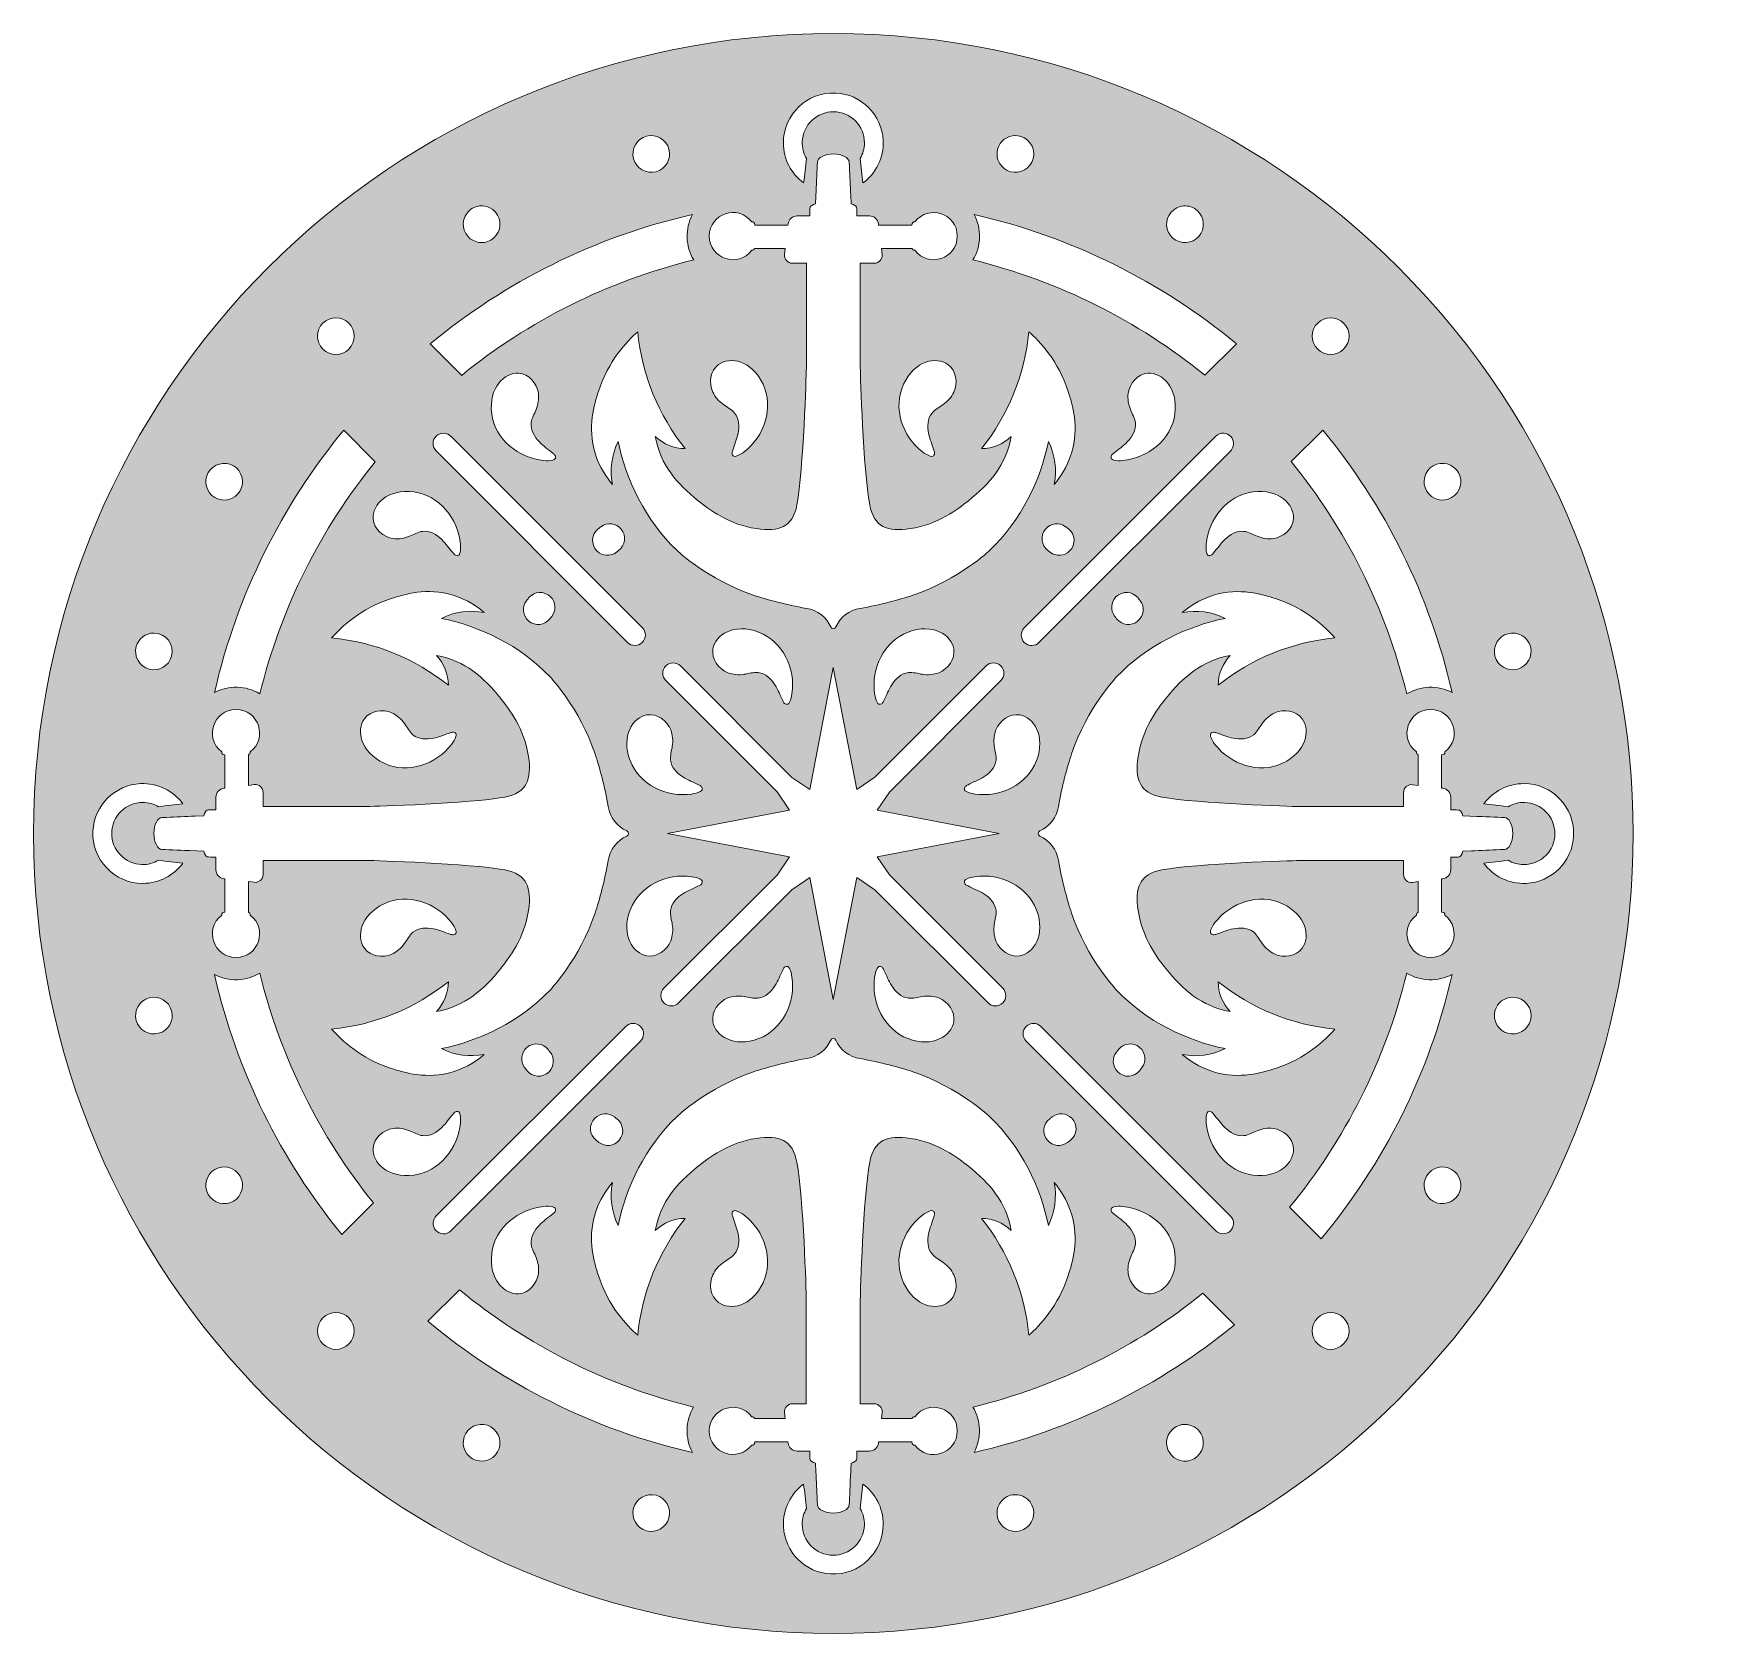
# Model space of a CAD drawing. Header units: inches. Extents: x 0 to 6.29, y -6 to 0.
import ezdxf

# ---------------------------------------------------------------- set-up
doc = ezdxf.new("R2010")
doc.units = ezdxf.units.IN
doc.header["$MEASUREMENT"] = 0
doc.layers.add('9-1 - Coasters Laser Cut', color=7, linetype='Continuous', lineweight=0)

msp = doc.modelspace()

# ---------------------------------------------------------------- hatches: boundary and pattern name
at = {"layer": '9-1 - Coasters Laser Cut', "true_color": 0x1d1d1b, "transparency": 33554687}
h = msp.add_hatch(color=250, dxfattribs=at)
h.dxf.hatch_style = 2
edge = h.paths.add_edge_path()
edge.add_spline(control_points=[(5.599, -3.1871), (5.5338, -3.1901), (5.4755, -3.1596), (5.4397, -3.1113), (5.4702, -3.1077), (5.5006, -3.1041), (5.531, -3.1005), (5.5484, -3.1107), (5.5685, -3.1167), (5.5901, -3.1167), (5.654, -3.1167), (5.7061, -3.065), (5.7067, -3.0012), (5.7073, -2.9383), (5.6569, -2.8855), (5.594, -2.8834), (5.571, -2.8827), (5.5496, -2.8887), (5.5312, -2.8995), (5.5007, -2.8959), (5.4702, -2.8923), (5.4397, -2.8887), (5.4739, -2.8427), (5.5285, -2.8128), (5.5901, -2.8128), (5.6963, -2.8128), (5.7822, -2.9017), (5.7771, -3.0091), (5.7726, -3.1049), (5.6948, -3.1826), (5.599, -3.1871)], knot_values=[0, 0, 0, 0, 1, 1, 1, 2, 2, 2, 3, 3, 3, 4, 4, 4, 5, 5, 5, 6, 6, 6, 7, 7, 7, 8, 8, 8, 9, 9, 9, 10, 10, 10, 10], degree=3, periodic=0)
edge = h.paths.add_edge_path()
edge.add_spline(control_points=[(5.615, -3.7007), (5.6052, -3.7374), (5.5674, -3.7593), (5.5307, -3.7494), (5.494, -3.7396), (5.4721, -3.7017), (5.482, -3.6651), (5.4902, -3.6343), (5.5181, -3.614), (5.5485, -3.614), (5.5938, -3.614), (5.6267, -3.6572), (5.615, -3.7007)], knot_values=[0, 0, 0, 0, 1, 1, 1, 2, 2, 2, 3, 3, 3, 4, 4, 4, 4], degree=3, periodic=0)
edge = h.paths.add_edge_path()
edge.add_spline(control_points=[(4.6847, -2.7366), (4.5965, -2.778), (4.4891, -2.7408), (4.4317, -2.6657), (4.4249, -2.6567), (4.4186, -2.647), (4.4154, -2.6362), (4.4145, -2.6332), (4.4138, -2.63), (4.4149, -2.6271), (4.4162, -2.6231), (4.4206, -2.6207), (4.4248, -2.6203), (4.4291, -2.62), (4.4333, -2.6212), (4.4373, -2.6226), (4.4582, -2.6295), (4.4785, -2.638), (4.4999, -2.6426), (4.5257, -2.648), (4.5558, -2.6472), (4.577, -2.6297), (4.5906, -2.6185), (4.5984, -2.602), (4.6086, -2.5877), (4.6207, -2.5707), (4.6367, -2.5564), (4.6556, -2.5478), (4.69, -2.5321), (4.7357, -2.5381), (4.759, -2.5699), (4.79, -2.6122), (4.7749, -2.6943), (4.6847, -2.7366)], knot_values=[0, 0, 0, 0, 1, 1, 1, 2, 2, 2, 3, 3, 3, 4, 4, 4, 5, 5, 5, 6, 6, 6, 7, 7, 7, 8, 8, 8, 9, 9, 9, 10, 10, 10, 11, 11, 11, 11], degree=3, periodic=0)
edge = h.paths.add_edge_path()
edge.add_spline(control_points=[(4.759, -3.4301), (4.7357, -3.4619), (4.69, -3.4678), (4.6556, -3.4522), (4.6367, -3.4436), (4.6207, -3.4293), (4.6086, -3.4123), (4.5984, -3.398), (4.5906, -3.3815), (4.577, -3.3702), (4.5558, -3.3527), (4.5257, -3.352), (4.4999, -3.3574), (4.4785, -3.3619), (4.4582, -3.3705), (4.4373, -3.3774), (4.4333, -3.3787), (4.4291, -3.38), (4.4248, -3.3797), (4.4206, -3.3793), (4.4162, -3.3769), (4.4149, -3.3728), (4.4138, -3.37), (4.4145, -3.3667), (4.4154, -3.3638), (4.4186, -3.353), (4.4249, -3.3433), (4.4317, -3.3343), (4.4891, -3.2591), (4.5965, -3.222), (4.6847, -3.2634), (4.7749, -3.3057), (4.79, -3.3878), (4.759, -3.4301)], knot_values=[0, 0, 0, 0, 1, 1, 1, 2, 2, 2, 3, 3, 3, 4, 4, 4, 5, 5, 5, 6, 6, 6, 7, 7, 7, 8, 8, 8, 9, 9, 9, 10, 10, 10, 11, 11, 11, 11], degree=3, periodic=0)
edge = h.paths.add_edge_path()
edge.add_spline(control_points=[(5.3615, -3.0666), (5.3523, -3.0921), (5.3515, -3.0883), (5.3161, -3.0883), (5.3161, -3.0883), (5.3161, -3.1357), (5.3161, -3.1357), (5.3161, -3.153), (5.3032, -3.1676), (5.286, -3.1696), (5.286, -3.1696), (5.2818, -3.1701), (5.2818, -3.1701), (5.2818, -3.1701), (5.2818, -3.2949), (5.2818, -3.2949), (5.2905, -3.2949), (5.294, -3.2993), (5.294, -3.3062), (5.361, -3.3574), (5.3249, -3.4651), (5.2404, -3.4651), (5.1552, -3.4651), (5.1197, -3.3564), (5.1873, -3.3057), (5.1873, -3.3005), (5.1901, -3.2971), (5.1938, -3.2956), (5.1938, -3.2956), (5.1938, -3.1806), (5.1938, -3.1806), (5.1938, -3.1806), (5.172, -3.1832), (5.172, -3.1832), (5.1543, -3.1853), (5.1388, -3.1715), (5.1388, -3.1537), (5.1388, -3.1537), (5.1388, -3.1012), (5.1388, -3.1012), (5.1388, -3.1012), (4.7451, -3.1012), (4.7451, -3.1012), (4.722, -3.1019), (4.3665, -3.1119), (4.2324, -3.1366), (4.1492, -3.152), (4.1307, -3.2029), (4.1434, -3.2886), (4.159, -3.3938), (4.2163, -3.4672), (4.2478, -3.5066), (4.3125, -3.5875), (4.3799, -3.6471), (4.4888, -3.6677), (4.4597, -3.6371), (4.4442, -3.5976), (4.4434, -3.5557), (4.5692, -3.6564), (4.7203, -3.7178), (4.8817, -3.7337), (4.8454, -3.7744), (4.7721, -3.8446), (4.6581, -3.8811), (4.6095, -3.8966), (4.5248, -3.9237), (4.4258, -3.8934), (4.3716, -3.8767), (4.3326, -3.8487), (4.3092, -3.8289), (4.3639, -3.8391), (4.4201, -3.8316), (4.4703, -3.8069), (4.3259, -3.7776), (4.1746, -3.7049), (4.0626, -3.5874), (4.0626, -3.5874), (3.9517, -3.471), (3.8937, -3.2988), (3.877, -3.249), (3.8573, -3.1745), (3.8441, -3.1012), (3.8441, -3.1012), (3.8441, -3.1012), (3.8441, -3.1012), (3.8381, -3.06), (3.8113, -3.0257), (3.7744, -3.0095), (3.7663, -3.0058), (3.7663, -2.9942), (3.7744, -2.9906), (3.8112, -2.9743), (3.8381, -2.9401), (3.8441, -2.8988), (3.8441, -2.8988), (3.8441, -2.8988), (3.8441, -2.8988), (3.8575, -2.8243), (3.8772, -2.7502), (3.8937, -2.7012), (3.9517, -2.529), (4.0626, -2.4127), (4.0626, -2.4127), (4.1752, -2.2944), (4.3267, -2.2223), (4.4703, -2.1931), (4.4202, -2.1685), (4.364, -2.1609), (4.3092, -2.1712), (4.3326, -2.1513), (4.3716, -2.1234), (4.4258, -2.1067), (4.5248, -2.0763), (4.6095, -2.1034), (4.6581, -2.119), (4.7721, -2.1555), (4.8454, -2.2256), (4.8817, -2.2663), (4.72, -2.2822), (4.5689, -2.3438), (4.4434, -2.4443), (4.4442, -2.4025), (4.4598, -2.363), (4.4888, -2.3323), (4.3806, -2.3529), (4.3132, -2.4117), (4.2478, -2.4935), (4.2163, -2.5328), (4.159, -2.6063), (4.1434, -2.7115), (4.1307, -2.7967), (4.1488, -2.848), (4.2324, -2.8634), (4.3665, -2.8882), (4.722, -2.8982), (4.7451, -2.8988), (4.7451, -2.8988), (5.1388, -2.8988), (5.1388, -2.8988), (5.1388, -2.8988), (5.1388, -2.8463), (5.1388, -2.8463), (5.1388, -2.8286), (5.1543, -2.8148), (5.172, -2.8169), (5.172, -2.8169), (5.1938, -2.8195), (5.1938, -2.8195), (5.1938, -2.8195), (5.1938, -2.7044), (5.1938, -2.7044), (5.19, -2.7029), (5.1873, -2.6995), (5.1873, -2.6943), (5.1196, -2.6436), (5.1554, -2.5349), (5.2404, -2.5349), (5.3249, -2.5349), (5.3611, -2.6426), (5.294, -2.6938), (5.294, -2.7008), (5.2904, -2.7051), (5.2818, -2.7051), (5.2818, -2.7051), (5.2818, -2.8299), (5.2818, -2.8299), (5.2818, -2.8299), (5.286, -2.8305), (5.286, -2.8305), (5.3032, -2.8325), (5.3161, -2.847), (5.3161, -2.8643), (5.3161, -2.8643), (5.3161, -2.9118), (5.3161, -2.9118), (5.3515, -2.9118), (5.3523, -2.908), (5.3615, -2.9334), (5.3615, -2.9334), (5.4142, -2.9358), (5.4142, -2.9358), (5.4142, -2.9358), (5.4142, -2.9358), (5.4142, -2.9358), (5.432, -2.9365), (5.4911, -2.9391), (5.5174, -2.9403), (5.5346, -2.9403), (5.5484, -2.967), (5.5487, -3), (5.5484, -3.0331), (5.5346, -3.0597), (5.5174, -3.0597), (5.5174, -3.0597), (5.5015, -3.0604), (5.5015, -3.0604), (5.5015, -3.0604), (5.5015, -3.0604), (5.5015, -3.0604), (5.4655, -3.062), (5.4294, -3.0636), (5.3934, -3.0652), (5.3934, -3.0652), (5.3934, -3.0652), (5.3934, -3.0652), (5.3934, -3.0652), (5.3615, -3.0666), (5.3615, -3.0666)], knot_values=[0, 0, 0, 0, 1, 1, 1, 2, 2, 2, 3, 3, 3, 4, 4, 4, 5, 5, 5, 6, 6, 6, 7, 7, 7, 8, 8, 8, 9, 9, 9, 10, 10, 10, 11, 11, 11, 12, 12, 12, 13, 13, 13, 14, 14, 14, 15, 15, 15, 16, 16, 16, 17, 17, 17, 18, 18, 18, 19, 19, 19, 20, 20, 20, 21, 21, 21, 22, 22, 22, 23, 23, 23, 24, 24, 24, 25, 25, 25, 26, 26, 26, 27, 27, 27, 28, 28, 28, 29, 29, 29, 30, 30, 30, 31, 31, 31, 32, 32, 32, 33, 33, 33, 34, 34, 34, 35, 35, 35, 36, 36, 36, 37, 37, 37, 38, 38, 38, 39, 39, 39, 40, 40, 40, 41, 41, 41, 42, 42, 42, 43, 43, 43, 44, 44, 44, 45, 45, 45, 46, 46, 46, 47, 47, 47, 48, 48, 48, 49, 49, 49, 50, 50, 50, 51, 51, 51, 52, 52, 52, 53, 53, 53, 54, 54, 54, 55, 55, 55, 56, 56, 56, 57, 57, 57, 58, 58, 58, 59, 59, 59, 60, 60, 60, 61, 61, 61, 62, 62, 62, 63, 63, 63, 64, 64, 64, 65, 65, 65, 66, 66, 66, 67, 67, 67, 68, 68, 68, 69, 69, 69, 69], degree=3, periodic=0)
edge = h.paths.add_edge_path()
edge.add_spline(control_points=[(5.3446, -4.3537), (5.3256, -4.3865), (5.2834, -4.3979), (5.2505, -4.3789), (5.2176, -4.3599), (5.2063, -4.3177), (5.2253, -4.2848), (5.2443, -4.2519), (5.2863, -4.2405), (5.3194, -4.2596), (5.3523, -4.2786), (5.3636, -4.3208), (5.3446, -4.3537)], knot_values=[0, 0, 0, 0, 1, 1, 1, 2, 2, 2, 3, 3, 3, 4, 4, 4, 4], degree=3, periodic=0)
edge = h.paths.add_edge_path()
edge.add_spline(control_points=[(4.8299, -4.5201), (4.8299, -4.5201), (4.7117, -4.4019), (4.7117, -4.4019), (4.9187, -4.1496), (5.0713, -3.8509), (5.1509, -3.5239), (5.2021, -3.5549), (5.268, -3.5567), (5.3211, -3.5287), (5.2367, -3.8994), (5.0653, -4.2373), (4.8299, -4.5201)], knot_values=[0, 0, 0, 0, 1, 1, 1, 2, 2, 2, 3, 3, 3, 4, 4, 4, 4], degree=3, periodic=0)
edge = h.paths.add_edge_path()
edge.add_spline(control_points=[(4.9143, -4.9144), (4.8874, -4.9413), (4.8438, -4.9413), (4.8169, -4.9144), (4.7901, -4.8875), (4.7901, -4.8438), (4.8169, -4.8169), (4.8438, -4.7901), (4.8875, -4.7901), (4.9143, -4.8169), (4.9412, -4.8438), (4.9412, -4.8875), (4.9143, -4.9144)], knot_values=[0, 0, 0, 0, 1, 1, 1, 2, 2, 2, 3, 3, 3, 4, 4, 4, 4], degree=3, periodic=0)
edge = h.paths.add_edge_path()
edge.add_spline(control_points=[(4.3536, -5.3446), (4.3206, -5.3637), (4.2785, -5.3523), (4.2595, -5.3194), (4.2503, -5.3035), (4.2479, -5.2849), (4.2527, -5.2671), (4.261, -5.236), (4.289, -5.2161), (4.3191, -5.2161), (4.3429, -5.2161), (4.3661, -5.2284), (4.3789, -5.2505), (4.3978, -5.2834), (4.3865, -5.3256), (4.3536, -5.3446)], knot_values=[0, 0, 0, 0, 1, 1, 1, 2, 2, 2, 3, 3, 3, 4, 4, 4, 5, 5, 5, 5], degree=3, periodic=0)
edge = h.paths.add_edge_path()
edge.add_spline(control_points=[(3.7425, -5.583), (3.7333, -5.5989), (3.7185, -5.6103), (3.7007, -5.6151), (3.6639, -5.6249), (3.6261, -5.603), (3.6163, -5.5664), (3.6064, -5.5296), (3.6283, -5.4919), (3.665, -5.482), (3.665, -5.482), (3.665, -5.482), (3.665, -5.482), (3.6824, -5.4773), (3.701, -5.4795), (3.7173, -5.4889), (3.7503, -5.5079), (3.7615, -5.5501), (3.7425, -5.583)], knot_values=[0, 0, 0, 0, 1, 1, 1, 2, 2, 2, 3, 3, 3, 4, 4, 4, 5, 5, 5, 6, 6, 6, 6], degree=3, periodic=0)
edge = h.paths.add_edge_path()
edge.add_spline(control_points=[(3.5237, -5.151), (3.844, -5.073), (4.137, -4.925), (4.386, -4.7245), (4.386, -4.7245), (4.5046, -4.843), (4.5046, -4.843), (4.2249, -5.0717), (3.8925, -5.2383), (3.5285, -5.3212), (3.5566, -5.2678), (3.5546, -5.2019), (3.5237, -5.151)], knot_values=[0, 0, 0, 0, 1, 1, 1, 2, 2, 2, 3, 3, 3, 4, 4, 4, 4], degree=3, periodic=0)
edge = h.paths.add_edge_path()
edge.add_spline(control_points=[(2.6426, -4.4999), (2.6381, -4.4785), (2.6295, -4.4582), (2.6226, -4.4373), (2.6213, -4.4333), (2.62, -4.4291), (2.6203, -4.4248), (2.6207, -4.4206), (2.6231, -4.4162), (2.6272, -4.4149), (2.63, -4.4138), (2.6333, -4.4145), (2.6362, -4.4154), (2.647, -4.4186), (2.6567, -4.4249), (2.6657, -4.4317), (2.7409, -4.4891), (2.778, -4.5965), (2.7366, -4.6847), (2.6943, -4.7749), (2.6122, -4.79), (2.5699, -4.759), (2.5381, -4.7357), (2.5322, -4.69), (2.5478, -4.6556), (2.5564, -4.6367), (2.5707, -4.6207), (2.5877, -4.6086), (2.602, -4.5984), (2.6185, -4.5906), (2.6298, -4.577), (2.6473, -4.5558), (2.648, -4.5257), (2.6426, -4.4999)], knot_values=[0, 0, 0, 0, 1, 1, 1, 2, 2, 2, 3, 3, 3, 4, 4, 4, 5, 5, 5, 6, 6, 6, 7, 7, 7, 8, 8, 8, 9, 9, 9, 10, 10, 10, 11, 11, 11, 11], degree=3, periodic=0)
edge = h.paths.add_edge_path()
edge.add_spline(control_points=[(3.2885, -4.1434), (3.2033, -4.1308), (3.152, -4.1488), (3.1366, -4.2325), (3.1118, -4.3665), (3.1018, -4.722), (3.1012, -4.7451), (3.1012, -4.7451), (3.1012, -5.1388), (3.1012, -5.1388), (3.1012, -5.1388), (3.1536, -5.1388), (3.1536, -5.1388), (3.1714, -5.1388), (3.1852, -5.1544), (3.1831, -5.172), (3.1831, -5.172), (3.1805, -5.1938), (3.1805, -5.1938), (3.1805, -5.1938), (3.2956, -5.1938), (3.2956, -5.1938), (3.297, -5.1901), (3.3005, -5.1874), (3.3056, -5.1874), (3.3564, -5.1196), (3.465, -5.1554), (3.465, -5.2404), (3.465, -5.3249), (3.3574, -5.3611), (3.3061, -5.294), (3.2992, -5.294), (3.2948, -5.2905), (3.2948, -5.2818), (3.2948, -5.2818), (3.17, -5.2818), (3.17, -5.2818), (3.17, -5.2818), (3.1695, -5.2861), (3.1695, -5.2861), (3.1675, -5.3032), (3.1529, -5.3161), (3.1357, -5.3161), (3.1357, -5.3161), (3.0882, -5.3161), (3.0882, -5.3161), (3.0882, -5.3515), (3.092, -5.3523), (3.0665, -5.3615), (3.0665, -5.3615), (3.0642, -5.4142), (3.0642, -5.4142), (3.0642, -5.4142), (3.0642, -5.4142), (3.0642, -5.4142), (3.0634, -5.4321), (3.0608, -5.4911), (3.0597, -5.5175), (3.0597, -5.5346), (3.033, -5.5485), (2.9999, -5.5487), (2.9669, -5.5485), (2.9402, -5.5346), (2.9402, -5.5175), (2.9402, -5.5175), (2.9395, -5.5016), (2.9395, -5.5016), (2.9395, -5.5016), (2.9395, -5.5015), (2.9396, -5.5015), (2.938, -5.4655), (2.9364, -5.4294), (2.9348, -5.3934), (2.9348, -5.3934), (2.9348, -5.3934), (2.9348, -5.3934), (2.9348, -5.3934), (2.9334, -5.3615), (2.9334, -5.3615), (2.9079, -5.3523), (2.9117, -5.3515), (2.9117, -5.3161), (2.9117, -5.3161), (2.8642, -5.3161), (2.8642, -5.3161), (2.847, -5.3161), (2.8324, -5.3032), (2.8304, -5.2861), (2.8304, -5.2861), (2.8299, -5.2818), (2.8299, -5.2818), (2.8299, -5.2818), (2.705, -5.2818), (2.705, -5.2818), (2.705, -5.2905), (2.7007, -5.294), (2.6938, -5.294), (2.6426, -5.361), (2.5349, -5.325), (2.5349, -5.2404), (2.5349, -5.1552), (2.6436, -5.1197), (2.6943, -5.1874), (2.6994, -5.1874), (2.7029, -5.1901), (2.7043, -5.1938), (2.7043, -5.1938), (2.8194, -5.1938), (2.8194, -5.1938), (2.8194, -5.1938), (2.8168, -5.172), (2.8168, -5.172), (2.8147, -5.1544), (2.8285, -5.1388), (2.8463, -5.1388), (2.8463, -5.1388), (2.8987, -5.1388), (2.8987, -5.1388), (2.8987, -5.1388), (2.8987, -4.7451), (2.8987, -4.7451), (2.8981, -4.722), (2.8881, -4.3665), (2.8633, -4.2325), (2.8479, -4.1492), (2.7971, -4.1307), (2.7114, -4.1434), (2.6062, -4.1591), (2.5328, -4.2164), (2.4934, -4.2478), (2.4125, -4.3125), (2.3529, -4.38), (2.3323, -4.4888), (2.3629, -4.4598), (2.4024, -4.4442), (2.4442, -4.4434), (2.3435, -4.5692), (2.2821, -4.7203), (2.2663, -4.8817), (2.2255, -4.8455), (2.1554, -4.7721), (2.1189, -4.6581), (2.1033, -4.6095), (2.0762, -4.5248), (2.1066, -4.4259), (2.1233, -4.3716), (2.1512, -4.3326), (2.1711, -4.3092), (2.1609, -4.364), (2.1684, -4.4201), (2.193, -4.4703), (2.2224, -4.3259), (2.295, -4.1746), (2.4126, -4.0626), (2.4126, -4.0626), (2.529, -3.9517), (2.7011, -3.8938), (2.7509, -3.877), (2.8254, -3.8574), (2.8987, -3.8442), (2.8987, -3.8442), (2.8987, -3.8441), (2.8987, -3.8441), (2.94, -3.8381), (2.9742, -3.8113), (2.9905, -3.7745), (2.9941, -3.7663), (3.0058, -3.7663), (3.0094, -3.7745), (3.0256, -3.8113), (3.0599, -3.8381), (3.1012, -3.8441), (3.1012, -3.8441), (3.1012, -3.8442), (3.1012, -3.8442), (3.1756, -3.8576), (3.2498, -3.8773), (3.2987, -3.8938), (3.4709, -3.9517), (3.5873, -4.0626), (3.5873, -4.0626), (3.7056, -4.1753), (3.7777, -4.3267), (3.8068, -4.4703), (3.8314, -4.4202), (3.839, -4.364), (3.8288, -4.3092), (3.8487, -4.3326), (3.8766, -4.3716), (3.8933, -4.4259), (3.9237, -4.5248), (3.8966, -4.6095), (3.881, -4.6581), (3.8445, -4.7721), (3.7744, -4.8455), (3.7336, -4.8817), (3.7177, -4.7201), (3.6562, -4.569), (3.5557, -4.4434), (3.5975, -4.4442), (3.637, -4.4598), (3.6676, -4.4888), (3.6471, -4.3806), (3.5883, -4.3132), (3.5065, -4.2478), (3.4671, -4.2164), (3.3937, -4.1591), (3.2885, -4.1434)], knot_values=[0, 0, 0, 0, 1, 1, 1, 2, 2, 2, 3, 3, 3, 4, 4, 4, 5, 5, 5, 6, 6, 6, 7, 7, 7, 8, 8, 8, 9, 9, 9, 10, 10, 10, 11, 11, 11, 12, 12, 12, 13, 13, 13, 14, 14, 14, 15, 15, 15, 16, 16, 16, 17, 17, 17, 18, 18, 18, 19, 19, 19, 20, 20, 20, 21, 21, 21, 22, 22, 22, 23, 23, 23, 24, 24, 24, 25, 25, 25, 26, 26, 26, 27, 27, 27, 28, 28, 28, 29, 29, 29, 30, 30, 30, 31, 31, 31, 32, 32, 32, 33, 33, 33, 34, 34, 34, 35, 35, 35, 36, 36, 36, 37, 37, 37, 38, 38, 38, 39, 39, 39, 40, 40, 40, 41, 41, 41, 42, 42, 42, 43, 43, 43, 44, 44, 44, 45, 45, 45, 46, 46, 46, 47, 47, 47, 48, 48, 48, 49, 49, 49, 50, 50, 50, 51, 51, 51, 52, 52, 52, 53, 53, 53, 54, 54, 54, 55, 55, 55, 56, 56, 56, 57, 57, 57, 58, 58, 58, 59, 59, 59, 60, 60, 60, 61, 61, 61, 62, 62, 62, 63, 63, 63, 64, 64, 64, 65, 65, 65, 66, 66, 66, 67, 67, 67, 68, 68, 68, 69, 69, 69, 69], degree=3, periodic=0)
edge = h.paths.add_edge_path()
edge.add_spline(control_points=[(3.3703, -4.577), (3.3815, -4.5906), (3.398, -4.5984), (3.4123, -4.6086), (3.4293, -4.6207), (3.4436, -4.6367), (3.4522, -4.6556), (3.4679, -4.69), (3.4619, -4.7357), (3.4301, -4.759), (3.3878, -4.79), (3.3057, -4.7749), (3.2634, -4.6847), (3.222, -4.5965), (3.2592, -4.4891), (3.3343, -4.4317), (3.3433, -4.4249), (3.353, -4.4186), (3.3638, -4.4154), (3.3668, -4.4145), (3.37, -4.4138), (3.3729, -4.4149), (3.3769, -4.4162), (3.3793, -4.4206), (3.3797, -4.4248), (3.38, -4.4291), (3.3788, -4.4333), (3.3774, -4.4373), (3.3705, -4.4582), (3.3619, -4.4785), (3.3574, -4.4999), (3.352, -4.5257), (3.3528, -4.5558), (3.3703, -4.577)], knot_values=[0, 0, 0, 0, 1, 1, 1, 2, 2, 2, 3, 3, 3, 4, 4, 4, 5, 5, 5, 6, 6, 6, 7, 7, 7, 8, 8, 8, 9, 9, 9, 10, 10, 10, 11, 11, 11, 11], degree=3, periodic=0)
edge = h.paths.add_edge_path()
edge.add_spline(control_points=[(2.9909, -5.7771), (2.895, -5.7726), (2.8174, -5.6949), (2.8129, -5.599), (2.8098, -5.5339), (2.8404, -5.4756), (2.8886, -5.4398), (2.8922, -5.4702), (2.8958, -5.5006), (2.8995, -5.5311), (2.8892, -5.5484), (2.8833, -5.5686), (2.8833, -5.5901), (2.8833, -5.654), (2.935, -5.7061), (2.9988, -5.7067), (3.0617, -5.7074), (3.1145, -5.6569), (3.1165, -5.594), (3.1173, -5.5711), (3.1112, -5.5496), (3.1004, -5.5312), (3.1041, -5.5007), (3.1077, -5.4702), (3.1113, -5.4397), (3.1573, -5.4739), (3.1872, -5.5285), (3.1872, -5.5901), (3.1872, -5.6964), (3.0982, -5.7822), (2.9909, -5.7771)], knot_values=[0, 0, 0, 0, 1, 1, 1, 2, 2, 2, 3, 3, 3, 4, 4, 4, 5, 5, 5, 6, 6, 6, 7, 7, 7, 8, 8, 8, 9, 9, 9, 10, 10, 10, 10], degree=3, periodic=0)
edge = h.paths.add_edge_path()
edge.add_spline(control_points=[(2.4713, -5.3211), (2.1004, -5.2367), (1.7623, -5.0651), (1.4793, -4.8295), (1.4793, -4.8295), (1.5975, -4.7113), (1.5975, -4.7113), (1.85, -4.9186), (2.1489, -5.0712), (2.4761, -5.1509), (2.4452, -5.2019), (2.4431, -5.2678), (2.4713, -5.3211)], knot_values=[0, 0, 0, 0, 1, 1, 1, 2, 2, 2, 3, 3, 3, 4, 4, 4, 4], degree=3, periodic=0)
edge = h.paths.add_edge_path()
edge.add_spline(control_points=[(2.3836, -5.5664), (2.3738, -5.603), (2.336, -5.6249), (2.2993, -5.6151), (2.2626, -5.6052), (2.2407, -5.5674), (2.2506, -5.5307), (2.2605, -5.4937), (2.2984, -5.4722), (2.3349, -5.482), (2.3349, -5.482), (2.3349, -5.482), (2.3349, -5.482), (2.3716, -5.4918), (2.3935, -5.5297), (2.3836, -5.5664)], knot_values=[0, 0, 0, 0, 1, 1, 1, 2, 2, 2, 3, 3, 3, 4, 4, 4, 5, 5, 5, 5], degree=3, periodic=0)
edge = h.paths.add_edge_path()
edge.add_spline(control_points=[(1.7404, -5.3194), (1.7214, -5.3523), (1.6792, -5.3636), (1.6463, -5.3446), (1.6134, -5.3256), (1.6021, -5.2834), (1.6211, -5.2505), (1.6399, -5.2179), (1.6819, -5.2061), (1.7152, -5.2253), (1.7481, -5.2443), (1.7594, -5.2865), (1.7404, -5.3194)], knot_values=[0, 0, 0, 0, 1, 1, 1, 2, 2, 2, 3, 3, 3, 4, 4, 4, 4], degree=3, periodic=0)
edge = h.paths.add_edge_path()
edge.add_spline(control_points=[(1.183, -4.9144), (1.1561, -4.9413), (1.1125, -4.9413), (1.0856, -4.9144), (1.0587, -4.8875), (1.0587, -4.8438), (1.0856, -4.8169), (1.1125, -4.7901), (1.1562, -4.7901), (1.183, -4.8169), (1.2099, -4.8438), (1.2099, -4.8875), (1.183, -4.9144)], knot_values=[0, 0, 0, 0, 1, 1, 1, 2, 2, 2, 3, 3, 3, 4, 4, 4, 4], degree=3, periodic=0)
edge = h.paths.add_edge_path()
edge.add_spline(control_points=[(0.6787, -3.5285), (0.732, -3.5566), (0.7979, -3.5547), (0.849, -3.5238), (0.9269, -3.8438), (1.0747, -4.1367), (1.2751, -4.3856), (1.2751, -4.3856), (1.1565, -4.5041), (1.1565, -4.5041), (0.928, -4.2245), (0.7615, -3.8923), (0.6787, -3.5285)], knot_values=[0, 0, 0, 0, 1, 1, 1, 2, 2, 2, 3, 3, 3, 4, 4, 4, 4], degree=3, periodic=0)
edge = h.paths.add_edge_path()
edge.add_spline(control_points=[(0.7495, -4.3789), (0.7166, -4.3979), (0.6744, -4.3866), (0.6554, -4.3537), (0.6364, -4.3208), (0.6477, -4.2786), (0.6806, -4.2596), (0.7135, -4.2406), (0.7557, -4.2519), (0.7747, -4.2848), (0.7936, -4.3177), (0.7823, -4.3599), (0.7495, -4.3789)], knot_values=[0, 0, 0, 0, 1, 1, 1, 2, 2, 2, 3, 3, 3, 4, 4, 4, 4], degree=3, periodic=0)
edge = h.paths.add_edge_path()
edge.add_spline(control_points=[(1.3153, -3.2634), (1.4035, -3.222), (1.5109, -3.2592), (1.5683, -3.3343), (1.5751, -3.3433), (1.5814, -3.353), (1.5846, -3.3638), (1.5855, -3.3668), (1.5862, -3.37), (1.5851, -3.3729), (1.5838, -3.3769), (1.5794, -3.3793), (1.5752, -3.3797), (1.5709, -3.38), (1.5667, -3.3788), (1.5627, -3.3774), (1.5418, -3.3705), (1.5215, -3.362), (1.5001, -3.3574), (1.4743, -3.352), (1.4442, -3.3528), (1.423, -3.3703), (1.4094, -3.3815), (1.4016, -3.398), (1.3914, -3.4123), (1.3793, -3.4293), (1.3633, -3.4436), (1.3444, -3.4522), (1.31, -3.4679), (1.2643, -3.4619), (1.241, -3.4301), (1.21, -3.3878), (1.225, -3.3057), (1.3153, -3.2634)], knot_values=[0, 0, 0, 0, 1, 1, 1, 2, 2, 2, 3, 3, 3, 4, 4, 4, 5, 5, 5, 6, 6, 6, 7, 7, 7, 8, 8, 8, 9, 9, 9, 10, 10, 10, 11, 11, 11, 11], degree=3, periodic=0)
edge = h.paths.add_edge_path()
edge.add_spline(control_points=[(1.241, -2.5699), (1.2643, -2.5381), (1.31, -2.5322), (1.3444, -2.5478), (1.3633, -2.5564), (1.3793, -2.5707), (1.3914, -2.5877), (1.4016, -2.602), (1.4094, -2.6185), (1.423, -2.6298), (1.4442, -2.6473), (1.4743, -2.648), (1.5001, -2.6426), (1.5215, -2.6381), (1.5418, -2.6295), (1.5627, -2.6226), (1.5667, -2.6213), (1.5709, -2.62), (1.5752, -2.6203), (1.5794, -2.6207), (1.5838, -2.6231), (1.5851, -2.6272), (1.5862, -2.63), (1.5855, -2.6333), (1.5846, -2.6362), (1.5814, -2.647), (1.5751, -2.6567), (1.5683, -2.6657), (1.5109, -2.7409), (1.4035, -2.778), (1.3153, -2.7366), (1.225, -2.6943), (1.21, -2.6122), (1.241, -2.5699)], knot_values=[0, 0, 0, 0, 1, 1, 1, 2, 2, 2, 3, 3, 3, 4, 4, 4, 5, 5, 5, 6, 6, 6, 7, 7, 7, 8, 8, 8, 9, 9, 9, 10, 10, 10, 11, 11, 11, 11], degree=3, periodic=0)
edge = h.paths.add_edge_path()
edge.add_spline(control_points=[(0.5858, -3.0642), (0.5858, -3.0642), (0.5858, -3.0642), (0.5858, -3.0642), (0.5679, -3.0635), (0.5088, -3.0609), (0.4825, -3.0597), (0.4654, -3.0597), (0.4515, -3.033), (0.4512, -3), (0.4515, -2.9669), (0.4654, -2.9403), (0.4825, -2.9403), (0.4825, -2.9403), (0.4984, -2.9396), (0.4984, -2.9396), (0.4984, -2.9396), (0.4984, -2.9396), (0.4984, -2.9396), (0.5345, -2.938), (0.5705, -2.9364), (0.6066, -2.9348), (0.6066, -2.9348), (0.6066, -2.9348), (0.6066, -2.9348), (0.6066, -2.9348), (0.6385, -2.9334), (0.6385, -2.9334), (0.6477, -2.9079), (0.6484, -2.9117), (0.6839, -2.9117), (0.6839, -2.9117), (0.6839, -2.8643), (0.6839, -2.8643), (0.6839, -2.847), (0.6968, -2.8324), (0.7139, -2.8304), (0.7139, -2.8304), (0.7181, -2.8299), (0.7181, -2.8299), (0.7181, -2.8299), (0.7181, -2.7051), (0.7181, -2.7051), (0.7095, -2.7051), (0.7059, -2.7007), (0.7059, -2.6938), (0.6389, -2.6426), (0.675, -2.5349), (0.7596, -2.5349), (0.8447, -2.5349), (0.8803, -2.6436), (0.8126, -2.6943), (0.8126, -2.6995), (0.8099, -2.7029), (0.8061, -2.7044), (0.8061, -2.7044), (0.8061, -2.8194), (0.8061, -2.8194), (0.8061, -2.8194), (0.828, -2.8168), (0.828, -2.8168), (0.8456, -2.8147), (0.8611, -2.8285), (0.8611, -2.8463), (0.8611, -2.8463), (0.8611, -2.8988), (0.8611, -2.8988), (0.8611, -2.8988), (1.2549, -2.8988), (1.2549, -2.8988), (1.278, -2.8981), (1.6335, -2.8881), (1.7675, -2.8634), (1.8508, -2.848), (1.8693, -2.7971), (1.8565, -2.7114), (1.8409, -2.6062), (1.7836, -2.5328), (1.7522, -2.4934), (1.6874, -2.4125), (1.62, -2.3529), (1.5112, -2.3323), (1.5402, -2.3629), (1.5558, -2.4024), (1.5566, -2.4443), (1.4308, -2.3436), (1.2796, -2.2822), (1.1182, -2.2663), (1.1545, -2.2256), (1.2279, -2.1554), (1.3418, -2.1189), (1.3905, -2.1034), (1.4751, -2.0762), (1.5741, -2.1066), (1.6284, -2.1233), (1.6674, -2.1513), (1.6908, -2.1711), (1.636, -2.1609), (1.5798, -2.1684), (1.5297, -2.1931), (1.6741, -2.2224), (1.8254, -2.2951), (1.9374, -2.4126), (1.9374, -2.4126), (2.0482, -2.529), (2.1062, -2.7012), (2.123, -2.751), (2.1426, -2.8255), (2.1558, -2.8988), (2.1558, -2.8988), (2.1558, -2.8988), (2.1558, -2.8988), (2.1618, -2.94), (2.1887, -2.9743), (2.2255, -2.9905), (2.2337, -2.9941), (2.2337, -3.0058), (2.2255, -3.0094), (2.1887, -3.0257), (2.1618, -3.0599), (2.1558, -3.1012), (2.1558, -3.1012), (2.1558, -3.1012), (2.1558, -3.1012), (2.1424, -3.1757), (2.1227, -3.2498), (2.1062, -3.2988), (2.0482, -3.471), (1.9374, -3.5873), (1.9374, -3.5873), (1.8247, -3.7056), (1.6732, -3.7777), (1.5297, -3.8069), (1.5798, -3.8315), (1.6359, -3.839), (1.6908, -3.8288), (1.6674, -3.8487), (1.6284, -3.8766), (1.5741, -3.8933), (1.4751, -3.9237), (1.3905, -3.8966), (1.3418, -3.881), (1.2279, -3.8445), (1.1545, -3.7744), (1.1182, -3.7337), (1.2799, -3.7178), (1.431, -3.6562), (1.5566, -3.5557), (1.5558, -3.5975), (1.5402, -3.637), (1.5112, -3.6677), (1.6193, -3.6471), (1.6868, -3.5883), (1.7522, -3.5065), (1.7836, -3.4672), (1.8409, -3.3937), (1.8565, -3.2885), (1.8692, -3.2033), (1.8511, -3.152), (1.7675, -3.1366), (1.6335, -3.1118), (1.278, -3.1018), (1.2549, -3.1012), (1.2549, -3.1012), (0.8611, -3.1012), (0.8611, -3.1012), (0.8611, -3.1012), (0.8611, -3.1537), (0.8611, -3.1537), (0.8611, -3.1714), (0.8456, -3.1852), (0.828, -3.1831), (0.828, -3.1831), (0.8061, -3.1805), (0.8061, -3.1805), (0.8061, -3.1805), (0.8061, -3.2956), (0.8061, -3.2956), (0.8099, -3.2971), (0.8126, -3.3005), (0.8126, -3.3057), (0.8803, -3.3564), (0.8446, -3.4651), (0.7596, -3.4651), (0.675, -3.4651), (0.6388, -3.3574), (0.7059, -3.3062), (0.7059, -3.2992), (0.7095, -3.2949), (0.7181, -3.2949), (0.7181, -3.2949), (0.7181, -3.1701), (0.7181, -3.1701), (0.7181, -3.1701), (0.7139, -3.1695), (0.7139, -3.1695), (0.6968, -3.1675), (0.6839, -3.153), (0.6839, -3.1357), (0.6839, -3.1357), (0.6839, -3.0882), (0.6839, -3.0882), (0.6485, -3.0882), (0.6477, -3.092), (0.6385, -3.0666), (0.6385, -3.0666), (0.5858, -3.0642), (0.5858, -3.0642)], knot_values=[0, 0, 0, 0, 1, 1, 1, 2, 2, 2, 3, 3, 3, 4, 4, 4, 5, 5, 5, 6, 6, 6, 7, 7, 7, 8, 8, 8, 9, 9, 9, 10, 10, 10, 11, 11, 11, 12, 12, 12, 13, 13, 13, 14, 14, 14, 15, 15, 15, 16, 16, 16, 17, 17, 17, 18, 18, 18, 19, 19, 19, 20, 20, 20, 21, 21, 21, 22, 22, 22, 23, 23, 23, 24, 24, 24, 25, 25, 25, 26, 26, 26, 27, 27, 27, 28, 28, 28, 29, 29, 29, 30, 30, 30, 31, 31, 31, 32, 32, 32, 33, 33, 33, 34, 34, 34, 35, 35, 35, 36, 36, 36, 37, 37, 37, 38, 38, 38, 39, 39, 39, 40, 40, 40, 41, 41, 41, 42, 42, 42, 43, 43, 43, 44, 44, 44, 45, 45, 45, 46, 46, 46, 47, 47, 47, 48, 48, 48, 49, 49, 49, 50, 50, 50, 51, 51, 51, 52, 52, 52, 53, 53, 53, 54, 54, 54, 55, 55, 55, 56, 56, 56, 57, 57, 57, 58, 58, 58, 59, 59, 59, 60, 60, 60, 61, 61, 61, 62, 62, 62, 63, 63, 63, 64, 64, 64, 65, 65, 65, 66, 66, 66, 67, 67, 67, 68, 68, 68, 69, 69, 69, 69], degree=3, periodic=0)
edge = h.paths.add_edge_path()
edge.add_spline(control_points=[(0.4099, -3.1872), (0.3036, -3.1872), (0.2177, -3.0983), (0.2228, -2.9909), (0.2274, -2.8951), (0.3051, -2.8174), (0.4009, -2.8129), (0.4661, -2.8099), (0.5244, -2.8404), (0.5602, -2.8887), (0.5298, -2.8923), (0.4993, -2.8959), (0.4689, -2.8995), (0.4516, -2.8893), (0.4314, -2.8833), (0.4099, -2.8833), (0.3459, -2.8833), (0.2938, -2.935), (0.2932, -2.9988), (0.2926, -3.0617), (0.3431, -3.1145), (0.406, -3.1166), (0.4289, -3.1173), (0.4504, -3.1113), (0.4687, -3.1005), (0.4992, -3.1041), (0.5297, -3.1077), (0.5602, -3.1113), (0.5261, -3.1573), (0.4714, -3.1872), (0.4099, -3.1872)], knot_values=[0, 0, 0, 0, 1, 1, 1, 2, 2, 2, 3, 3, 3, 4, 4, 4, 5, 5, 5, 6, 6, 6, 7, 7, 7, 8, 8, 8, 9, 9, 9, 10, 10, 10, 10], degree=3, periodic=0)
edge = h.paths.add_edge_path()
edge.add_spline(control_points=[(0.4693, -3.7494), (0.4326, -3.7593), (0.3947, -3.7374), (0.3849, -3.7007), (0.3751, -3.664), (0.3969, -3.6262), (0.4336, -3.6163), (0.4704, -3.6064), (0.5081, -3.6284), (0.518, -3.6651), (0.5278, -3.7018), (0.506, -3.7396), (0.4693, -3.7494)], knot_values=[0, 0, 0, 0, 1, 1, 1, 2, 2, 2, 3, 3, 3, 4, 4, 4, 4], degree=3, periodic=0)
edge = h.paths.add_edge_path()
edge.add_spline(control_points=[(0.3849, -2.2993), (0.3931, -2.2686), (0.4211, -2.2482), (0.4515, -2.2482), (0.4966, -2.2482), (0.5297, -2.2911), (0.518, -2.3349), (0.5081, -2.3718), (0.4703, -2.3935), (0.4336, -2.3837), (0.3969, -2.3738), (0.3751, -2.336), (0.3849, -2.2993)], knot_values=[0, 0, 0, 0, 1, 1, 1, 2, 2, 2, 3, 3, 3, 4, 4, 4, 4], degree=3, periodic=0)
edge = h.paths.add_edge_path()
edge.add_spline(control_points=[(0.6554, -1.6463), (0.6743, -1.6135), (0.7166, -1.6021), (0.7495, -1.6211), (0.7495, -1.6211), (0.7495, -1.6211), (0.7495, -1.6211), (0.7823, -1.6401), (0.7936, -1.6823), (0.7747, -1.7152), (0.7557, -1.7481), (0.7135, -1.7594), (0.6806, -1.7404), (0.6477, -1.7214), (0.6364, -1.6792), (0.6554, -1.6463)], knot_values=[0, 0, 0, 0, 1, 1, 1, 2, 2, 2, 3, 3, 3, 4, 4, 4, 5, 5, 5, 5], degree=3, periodic=0)
edge = h.paths.add_edge_path()
edge.add_spline(control_points=[(1.1635, -1.4876), (1.1635, -1.4876), (1.2818, -1.6059), (1.2818, -1.6059), (1.078, -1.8566), (0.9278, -2.1525), (0.849, -2.4761), (0.7971, -2.4447), (0.7311, -2.4437), (0.6788, -2.4714), (0.7624, -2.104), (0.9314, -1.7689), (1.1635, -1.4876)], knot_values=[0, 0, 0, 0, 1, 1, 1, 2, 2, 2, 3, 3, 3, 4, 4, 4, 4], degree=3, periodic=0)
edge = h.paths.add_edge_path()
edge.add_spline(control_points=[(1.0856, -1.0856), (1.1125, -1.0588), (1.1562, -1.0588), (1.183, -1.0856), (1.2099, -1.1125), (1.2099, -1.1562), (1.183, -1.183), (1.1562, -1.2099), (1.1125, -1.2099), (1.0856, -1.1831), (1.0587, -1.1562), (1.0587, -1.1125), (1.0856, -1.0856)], knot_values=[0, 0, 0, 0, 1, 1, 1, 2, 2, 2, 3, 3, 3, 4, 4, 4, 4], degree=3, periodic=0)
edge = h.paths.add_edge_path()
edge.add_spline(control_points=[(1.6142, -0.6972), (1.619, -0.6794), (1.6304, -0.6646), (1.6463, -0.6554), (1.6793, -0.6363), (1.7215, -0.6479), (1.7404, -0.6806), (1.7594, -0.7135), (1.7481, -0.7557), (1.7152, -0.7747), (1.6992, -0.7839), (1.6807, -0.7863), (1.6629, -0.7816), (1.6261, -0.7717), (1.6044, -0.7339), (1.6142, -0.6972)], knot_values=[0, 0, 0, 0, 1, 1, 1, 2, 2, 2, 3, 3, 3, 4, 4, 4, 5, 5, 5, 5], degree=3, periodic=0)
edge = h.paths.add_edge_path()
edge.add_spline(control_points=[(2.2993, -0.3849), (2.3361, -0.3751), (2.3738, -0.397), (2.3836, -0.4336), (2.3935, -0.4703), (2.3716, -0.5082), (2.3349, -0.518), (2.2983, -0.5278), (2.2604, -0.506), (2.2506, -0.4693), (2.2407, -0.4326), (2.2626, -0.3948), (2.2993, -0.3849)], knot_values=[0, 0, 0, 0, 1, 1, 1, 2, 2, 2, 3, 3, 3, 4, 4, 4, 4], degree=3, periodic=0)
edge = h.paths.add_edge_path()
edge.add_spline(control_points=[(2.4762, -0.849), (2.1525, -0.9278), (1.8566, -1.078), (1.6059, -1.2818), (1.6059, -1.2818), (1.4876, -1.1635), (1.4876, -1.1635), (1.7689, -0.9314), (2.1041, -0.7624), (2.4715, -0.6788), (2.4433, -0.732), (2.4453, -0.7979), (2.4762, -0.849)], knot_values=[0, 0, 0, 0, 1, 1, 1, 2, 2, 2, 3, 3, 3, 4, 4, 4, 4], degree=3, periodic=0)
edge = h.paths.add_edge_path()
edge.add_spline(control_points=[(3.3574, -1.5001), (3.3619, -1.5215), (3.3705, -1.5418), (3.3774, -1.5627), (3.3787, -1.5667), (3.38, -1.5709), (3.3797, -1.5752), (3.3793, -1.5794), (3.3769, -1.5838), (3.3728, -1.5851), (3.37, -1.5862), (3.3667, -1.5855), (3.3638, -1.5846), (3.353, -1.5814), (3.3433, -1.5751), (3.3343, -1.5683), (3.2591, -1.5109), (3.222, -1.4035), (3.2634, -1.3153), (3.3057, -1.225), (3.3878, -1.21), (3.4301, -1.241), (3.4619, -1.2643), (3.4678, -1.31), (3.4522, -1.3444), (3.4436, -1.3633), (3.4293, -1.3793), (3.4123, -1.3914), (3.398, -1.4016), (3.3815, -1.4094), (3.3702, -1.423), (3.3527, -1.4442), (3.352, -1.4743), (3.3574, -1.5001)], knot_values=[0, 0, 0, 0, 1, 1, 1, 2, 2, 2, 3, 3, 3, 4, 4, 4, 5, 5, 5, 6, 6, 6, 7, 7, 7, 8, 8, 8, 9, 9, 9, 10, 10, 10, 11, 11, 11, 11], degree=3, periodic=0)
edge = h.paths.add_edge_path()
edge.add_spline(control_points=[(2.7114, -1.8566), (2.7967, -1.8692), (2.8479, -1.8512), (2.8634, -1.7675), (2.8882, -1.6335), (2.8982, -1.278), (2.8988, -1.2549), (2.8988, -1.2549), (2.8988, -0.8612), (2.8988, -0.8612), (2.8988, -0.8612), (2.8463, -0.8612), (2.8463, -0.8612), (2.8285, -0.8612), (2.8147, -0.8456), (2.8168, -0.828), (2.8168, -0.828), (2.8194, -0.8062), (2.8194, -0.8062), (2.8194, -0.8062), (2.7044, -0.8062), (2.7044, -0.8062), (2.7029, -0.8099), (2.6994, -0.8126), (2.6943, -0.8126), (2.6436, -0.8804), (2.5349, -0.8446), (2.5349, -0.7596), (2.5349, -0.6751), (2.6426, -0.6389), (2.6938, -0.706), (2.7008, -0.706), (2.7051, -0.7095), (2.7051, -0.7182), (2.7051, -0.7182), (2.8299, -0.7182), (2.8299, -0.7182), (2.8299, -0.7182), (2.8304, -0.7139), (2.8304, -0.7139), (2.8325, -0.6968), (2.847, -0.6839), (2.8643, -0.6839), (2.8643, -0.6839), (2.9117, -0.6839), (2.9117, -0.6839), (2.9117, -0.6485), (2.908, -0.6477), (2.9334, -0.6385), (2.9334, -0.6385), (2.9357, -0.5858), (2.9357, -0.5858), (2.9357, -0.5858), (2.9357, -0.5858), (2.9357, -0.5858), (2.9365, -0.5679), (2.9391, -0.5089), (2.9403, -0.4825), (2.9403, -0.4654), (2.9669, -0.4515), (3, -0.4513), (3.0331, -0.4515), (3.0597, -0.4654), (3.0597, -0.4825), (3.0597, -0.4825), (3.0604, -0.4984), (3.0604, -0.4984), (3.0604, -0.4984), (3.0604, -0.4985), (3.0604, -0.4985), (3.062, -0.5345), (3.0636, -0.5706), (3.0652, -0.6066), (3.0652, -0.6066), (3.0652, -0.6066), (3.0652, -0.6066), (3.0652, -0.6066), (3.0666, -0.6385), (3.0666, -0.6385), (3.092, -0.6477), (3.0883, -0.6485), (3.0883, -0.6839), (3.0883, -0.6839), (3.1357, -0.6839), (3.1357, -0.6839), (3.153, -0.6839), (3.1675, -0.6968), (3.1696, -0.7139), (3.1696, -0.7139), (3.1701, -0.7182), (3.1701, -0.7182), (3.1701, -0.7182), (3.2949, -0.7182), (3.2949, -0.7182), (3.2949, -0.7095), (3.2992, -0.706), (3.3062, -0.706), (3.3573, -0.639), (3.4651, -0.675), (3.4651, -0.7596), (3.4651, -0.8448), (3.3564, -0.8803), (3.3057, -0.8126), (3.3005, -0.8126), (3.2971, -0.8099), (3.2956, -0.8062), (3.2956, -0.8062), (3.1806, -0.8062), (3.1806, -0.8062), (3.1806, -0.8062), (3.1832, -0.828), (3.1832, -0.828), (3.1853, -0.8456), (3.1715, -0.8612), (3.1537, -0.8612), (3.1537, -0.8612), (3.1012, -0.8612), (3.1012, -0.8612), (3.1012, -0.8612), (3.1012, -1.2549), (3.1012, -1.2549), (3.1018, -1.278), (3.1118, -1.6335), (3.1366, -1.7675), (3.152, -1.8508), (3.2028, -1.8693), (3.2886, -1.8566), (3.3938, -1.8409), (3.4672, -1.7836), (3.5065, -1.7522), (3.5875, -1.6875), (3.647, -1.62), (3.6677, -1.5112), (3.637, -1.5402), (3.5976, -1.5558), (3.5557, -1.5566), (3.6564, -1.4308), (3.7178, -1.2797), (3.7337, -1.1183), (3.7744, -1.1545), (3.8446, -1.2279), (3.881, -1.3419), (3.8966, -1.3905), (3.9237, -1.4752), (3.8933, -1.5741), (3.8767, -1.6284), (3.8487, -1.6674), (3.8289, -1.6908), (3.8391, -1.636), (3.8315, -1.5799), (3.8069, -1.5297), (3.7776, -1.6741), (3.7049, -1.8254), (3.5874, -1.9374), (3.5874, -1.9374), (3.471, -2.0483), (3.2988, -2.1062), (3.249, -2.123), (3.1745, -2.1426), (3.1012, -2.1558), (3.1012, -2.1558), (3.1012, -2.1559), (3.1012, -2.1559), (3.06, -2.1619), (3.0257, -2.1887), (3.0094, -2.2255), (3.0058, -2.2337), (2.9942, -2.2337), (2.9906, -2.2255), (2.9743, -2.1887), (2.94, -2.1619), (2.8988, -2.1559), (2.8988, -2.1559), (2.8988, -2.1558), (2.8988, -2.1558), (2.8243, -2.1424), (2.7502, -2.1227), (2.7012, -2.1062), (2.529, -2.0483), (2.4126, -1.9374), (2.4126, -1.9374), (2.2944, -1.8247), (2.2223, -1.6733), (2.1931, -1.5297), (2.1685, -1.5798), (2.1609, -1.636), (2.1711, -1.6908), (2.1513, -1.6674), (2.1233, -1.6284), (2.1067, -1.5741), (2.0763, -1.4752), (2.1034, -1.3905), (2.119, -1.3419), (2.1554, -1.2279), (2.2256, -1.1545), (2.2663, -1.1183), (2.2822, -1.2799), (2.3438, -1.431), (2.4443, -1.5566), (2.4024, -1.5558), (2.363, -1.5402), (2.3323, -1.5112), (2.3528, -1.6194), (2.4117, -1.6868), (2.4935, -1.7522), (2.5328, -1.7836), (2.6062, -1.8409), (2.7114, -1.8566)], knot_values=[0, 0, 0, 0, 1, 1, 1, 2, 2, 2, 3, 3, 3, 4, 4, 4, 5, 5, 5, 6, 6, 6, 7, 7, 7, 8, 8, 8, 9, 9, 9, 10, 10, 10, 11, 11, 11, 12, 12, 12, 13, 13, 13, 14, 14, 14, 15, 15, 15, 16, 16, 16, 17, 17, 17, 18, 18, 18, 19, 19, 19, 20, 20, 20, 21, 21, 21, 22, 22, 22, 23, 23, 23, 24, 24, 24, 25, 25, 25, 26, 26, 26, 27, 27, 27, 28, 28, 28, 29, 29, 29, 30, 30, 30, 31, 31, 31, 32, 32, 32, 33, 33, 33, 34, 34, 34, 35, 35, 35, 36, 36, 36, 37, 37, 37, 38, 38, 38, 39, 39, 39, 40, 40, 40, 41, 41, 41, 42, 42, 42, 43, 43, 43, 44, 44, 44, 45, 45, 45, 46, 46, 46, 47, 47, 47, 48, 48, 48, 49, 49, 49, 50, 50, 50, 51, 51, 51, 52, 52, 52, 53, 53, 53, 54, 54, 54, 55, 55, 55, 56, 56, 56, 57, 57, 57, 58, 58, 58, 59, 59, 59, 60, 60, 60, 61, 61, 61, 62, 62, 62, 63, 63, 63, 64, 64, 64, 65, 65, 65, 66, 66, 66, 67, 67, 67, 68, 68, 68, 69, 69, 69, 69], degree=3, periodic=0)
edge = h.paths.add_edge_path()
edge.add_spline(control_points=[(2.6297, -1.423), (2.6185, -1.4094), (2.602, -1.4016), (2.5877, -1.3914), (2.5707, -1.3793), (2.5564, -1.3633), (2.5478, -1.3444), (2.5321, -1.31), (2.5381, -1.2643), (2.5699, -1.241), (2.6122, -1.21), (2.6943, -1.225), (2.7366, -1.3153), (2.778, -1.4035), (2.7408, -1.5109), (2.6657, -1.5683), (2.6567, -1.5751), (2.647, -1.5814), (2.6362, -1.5846), (2.6332, -1.5855), (2.63, -1.5862), (2.6271, -1.5851), (2.6231, -1.5838), (2.6207, -1.5794), (2.6203, -1.5752), (2.62, -1.5709), (2.6212, -1.5667), (2.6226, -1.5627), (2.6295, -1.5418), (2.638, -1.5215), (2.6426, -1.5001), (2.648, -1.4743), (2.6472, -1.4442), (2.6297, -1.423)], knot_values=[0, 0, 0, 0, 1, 1, 1, 2, 2, 2, 3, 3, 3, 4, 4, 4, 5, 5, 5, 6, 6, 6, 7, 7, 7, 8, 8, 8, 9, 9, 9, 10, 10, 10, 11, 11, 11, 11], degree=3, periodic=0)
edge = h.paths.add_edge_path()
edge.add_spline(control_points=[(3.0091, -0.2229), (3.1049, -0.2274), (3.1826, -0.3051), (3.1871, -0.401), (3.1901, -0.4661), (3.1595, -0.5244), (3.1113, -0.5602), (3.1077, -0.5298), (3.1041, -0.4994), (3.1005, -0.4689), (3.1107, -0.4516), (3.1167, -0.4314), (3.1167, -0.4099), (3.1167, -0.346), (3.0649, -0.2939), (3.0011, -0.2933), (2.9383, -0.2926), (2.8855, -0.3431), (2.8834, -0.406), (2.8827, -0.4289), (2.8887, -0.4504), (2.8995, -0.4688), (2.8959, -0.4993), (2.8923, -0.5298), (2.8887, -0.5603), (2.8427, -0.5261), (2.8127, -0.4715), (2.8127, -0.4099), (2.8127, -0.3036), (2.9017, -0.2178), (3.0091, -0.2229)], knot_values=[0, 0, 0, 0, 1, 1, 1, 2, 2, 2, 3, 3, 3, 4, 4, 4, 5, 5, 5, 6, 6, 6, 7, 7, 7, 8, 8, 8, 9, 9, 9, 10, 10, 10, 10], degree=3, periodic=0)
edge = h.paths.add_edge_path()
edge.add_spline(control_points=[(3.5286, -0.6788), (3.8958, -0.7624), (4.2307, -0.9313), (4.5119, -1.1631), (4.5119, -1.1631), (4.3936, -1.2814), (4.3936, -1.2814), (4.143, -1.0779), (3.8473, -0.9278), (3.5239, -0.849), (3.5551, -0.7974), (3.5565, -0.7315), (3.5286, -0.6788)], knot_values=[0, 0, 0, 0, 1, 1, 1, 2, 2, 2, 3, 3, 3, 4, 4, 4, 4], degree=3, periodic=0)
edge = h.paths.add_edge_path()
edge.add_spline(control_points=[(3.6163, -0.4336), (3.6246, -0.4029), (3.6525, -0.3826), (3.6829, -0.3826), (3.7282, -0.3826), (3.7611, -0.4257), (3.7494, -0.4693), (3.7396, -0.5059), (3.702, -0.5279), (3.665, -0.518), (3.6282, -0.5081), (3.6065, -0.4704), (3.6163, -0.4336)], knot_values=[0, 0, 0, 0, 1, 1, 1, 2, 2, 2, 3, 3, 3, 4, 4, 4, 4], degree=3, periodic=0)
edge = h.paths.add_edge_path()
edge.add_spline(control_points=[(4.3014, -0.6485), (4.3191, -0.6437), (4.3377, -0.6462), (4.3536, -0.6554), (4.3536, -0.6554), (4.3536, -0.6554), (4.3536, -0.6554), (4.3865, -0.6744), (4.3978, -0.7166), (4.3789, -0.7495), (4.3599, -0.7824), (4.3176, -0.7937), (4.2848, -0.7747), (4.2688, -0.7655), (4.2574, -0.7506), (4.2527, -0.7329), (4.2428, -0.6962), (4.2646, -0.6584), (4.3014, -0.6485)], knot_values=[0, 0, 0, 0, 1, 1, 1, 2, 2, 2, 3, 3, 3, 4, 4, 4, 5, 5, 5, 6, 6, 6, 6], degree=3, periodic=0)
edge = h.paths.add_edge_path()
edge.add_spline(control_points=[(4.8169, -1.0856), (4.8438, -1.0588), (4.8875, -1.0588), (4.9143, -1.0856), (4.9412, -1.1125), (4.9412, -1.1562), (4.9143, -1.1831), (4.8875, -1.2099), (4.8438, -1.2099), (4.8169, -1.1831), (4.7901, -1.1562), (4.7901, -1.1125), (4.8169, -1.0856)], knot_values=[0, 0, 0, 0, 1, 1, 1, 2, 2, 2, 3, 3, 3, 4, 4, 4, 4], degree=3, periodic=0)
edge = h.paths.add_edge_path()
edge.add_spline(control_points=[(4.3986, -1.9145), (4.4066, -1.8203), (4.4773, -1.7312), (4.5739, -1.7188), (4.6728, -1.706), (4.7296, -1.7672), (4.7261, -1.8195), (4.7236, -1.8588), (4.6882, -1.8884), (4.6508, -1.8937), (4.6302, -1.8966), (4.609, -1.8931), (4.5897, -1.8853), (4.5734, -1.8787), (4.558, -1.869), (4.5405, -1.8668), (4.5132, -1.8634), (4.4874, -1.8789), (4.4686, -1.8973), (4.4529, -1.9126), (4.4404, -1.9308), (4.4265, -1.9478), (4.4238, -1.9511), (4.421, -1.9544), (4.4172, -1.9564), (4.4134, -1.9584), (4.4084, -1.9587), (4.4051, -1.956), (4.4027, -1.9542), (4.4015, -1.9511), (4.4006, -1.9481), (4.3976, -1.9373), (4.3977, -1.9258), (4.3986, -1.9145)], knot_values=[0, 0, 0, 0, 1, 1, 1, 2, 2, 2, 3, 3, 3, 4, 4, 4, 5, 5, 5, 6, 6, 6, 7, 7, 7, 8, 8, 8, 9, 9, 9, 10, 10, 10, 11, 11, 11, 11], degree=3, periodic=0)
edge = h.paths.add_edge_path()
edge.add_spline(control_points=[(4.1332, -1.4595), (4.131, -1.442), (4.1212, -1.4266), (4.1147, -1.4102), (4.1068, -1.391), (4.1033, -1.3697), (4.1062, -1.3492), (4.1115, -1.3118), (4.1411, -1.2764), (4.1804, -1.2738), (4.2327, -1.2704), (4.2939, -1.3272), (4.2812, -1.426), (4.2687, -1.5227), (4.1796, -1.5933), (4.0854, -1.6014), (4.0741, -1.6023), (4.0626, -1.6024), (4.0518, -1.5993), (4.0488, -1.5985), (4.0458, -1.5973), (4.0439, -1.5949), (4.0412, -1.5916), (4.0415, -1.5866), (4.0435, -1.5828), (4.0455, -1.579), (4.0488, -1.5761), (4.0521, -1.5735), (4.0691, -1.5596), (4.0873, -1.5471), (4.1026, -1.5314), (4.121, -1.5126), (4.1365, -1.4868), (4.1332, -1.4595)], knot_values=[0, 0, 0, 0, 1, 1, 1, 2, 2, 2, 3, 3, 3, 4, 4, 4, 5, 5, 5, 6, 6, 6, 7, 7, 7, 8, 8, 8, 9, 9, 9, 10, 10, 10, 11, 11, 11, 11], degree=3, periodic=0)
edge = h.paths.add_edge_path()
edge.add_spline(control_points=[(3.7961, -1.8581), (3.815, -1.8358), (3.8481, -1.832), (3.8715, -1.8496), (3.875, -1.8523), (3.8784, -1.8549), (3.8819, -1.8576), (3.9073, -1.8771), (3.9112, -1.9158), (3.8864, -1.9405), (3.8668, -1.9602), (3.8357, -1.962), (3.8137, -1.9451), (3.8108, -1.943), (3.808, -1.9408), (3.8052, -1.9387), (3.78, -1.9197), (3.7747, -1.8833), (3.7961, -1.8581)], knot_values=[0, 0, 0, 0, 1, 1, 1, 2, 2, 2, 3, 3, 3, 4, 4, 4, 5, 5, 5, 6, 6, 6, 6], degree=3, periodic=0)
edge = h.paths.add_edge_path()
edge.add_spline(control_points=[(3.5312, -2.8519), (3.52, -2.8502), (3.5088, -2.8477), (3.499, -2.8421), (3.4963, -2.8406), (3.4936, -2.8388), (3.4923, -2.836), (3.4905, -2.8321), (3.4919, -2.8274), (3.4947, -2.8241), (3.4975, -2.8209), (3.5015, -2.8189), (3.5053, -2.8171), (3.525, -2.8075), (3.5456, -2.7995), (3.5641, -2.7879), (3.5864, -2.7738), (3.6075, -2.7524), (3.6105, -2.725), (3.6125, -2.7075), (3.6066, -2.6902), (3.604, -2.6728), (3.6009, -2.6522), (3.6024, -2.6308), (3.61, -2.6114), (3.6237, -2.5763), (3.6607, -2.5487), (3.6996, -2.5554), (3.7513, -2.5642), (3.7976, -2.6336), (3.7623, -2.7268), (3.7277, -2.8179), (3.6247, -2.866), (3.5312, -2.8519)], knot_values=[0, 0, 0, 0, 1, 1, 1, 2, 2, 2, 3, 3, 3, 4, 4, 4, 5, 5, 5, 6, 6, 6, 7, 7, 7, 8, 8, 8, 9, 9, 9, 10, 10, 10, 11, 11, 11, 11], degree=3, periodic=0)
edge = h.paths.add_edge_path()
edge.add_spline(control_points=[(3.2802, -2.2447), (3.3733, -2.2093), (3.4428, -2.2557), (3.4516, -2.3073), (3.4582, -2.3462), (3.4306, -2.3832), (3.3955, -2.397), (3.3762, -2.4046), (3.3547, -2.4061), (3.3341, -2.403), (3.3167, -2.4003), (3.2995, -2.3945), (3.2819, -2.3964), (3.2546, -2.3995), (3.2331, -2.4205), (3.2191, -2.4428), (3.2074, -2.4613), (3.1994, -2.4819), (3.1899, -2.5017), (3.188, -2.5055), (3.186, -2.5094), (3.1828, -2.5122), (3.1796, -2.515), (3.1748, -2.5165), (3.1709, -2.5147), (3.1682, -2.5134), (3.1663, -2.5107), (3.1648, -2.508), (3.1593, -2.4981), (3.1567, -2.4869), (3.155, -2.4757), (3.141, -2.3822), (3.189, -2.2792), (3.2802, -2.2447)], knot_values=[0, 0, 0, 0, 1, 1, 1, 2, 2, 2, 3, 3, 3, 4, 4, 4, 5, 5, 5, 6, 6, 6, 7, 7, 7, 8, 8, 8, 9, 9, 9, 10, 10, 10, 11, 11, 11, 11], degree=3, periodic=0)
edge = h.paths.add_edge_path()
edge.add_spline(control_points=[(2.5484, -2.3073), (2.5572, -2.2557), (2.6267, -2.2093), (2.7198, -2.2447), (2.811, -2.2792), (2.859, -2.3822), (2.845, -2.4757), (2.8433, -2.4869), (2.8407, -2.4981), (2.8352, -2.508), (2.8337, -2.5107), (2.8318, -2.5134), (2.8291, -2.5147), (2.8252, -2.5165), (2.8204, -2.515), (2.8172, -2.5122), (2.814, -2.5094), (2.8119, -2.5055), (2.8101, -2.5017), (2.8006, -2.4819), (2.7926, -2.4613), (2.7809, -2.4428), (2.7669, -2.4205), (2.7454, -2.3995), (2.7181, -2.3964), (2.7005, -2.3945), (2.6833, -2.4003), (2.6659, -2.403), (2.6453, -2.4061), (2.6238, -2.4046), (2.6045, -2.397), (2.5694, -2.3832), (2.5418, -2.3462), (2.5484, -2.3073)], knot_values=[0, 0, 0, 0, 1, 1, 1, 2, 2, 2, 3, 3, 3, 4, 4, 4, 5, 5, 5, 6, 6, 6, 7, 7, 7, 8, 8, 8, 9, 9, 9, 10, 10, 10, 11, 11, 11, 11], degree=3, periodic=0)
edge = h.paths.add_edge_path()
edge.add_spline(control_points=[(2.3004, -2.5554), (2.3393, -2.5487), (2.3763, -2.5763), (2.39, -2.6114), (2.3976, -2.6308), (2.3991, -2.6522), (2.396, -2.6728), (2.3934, -2.6902), (2.3875, -2.7075), (2.3895, -2.725), (2.3925, -2.7524), (2.4136, -2.7738), (2.4359, -2.7879), (2.4544, -2.7995), (2.475, -2.8075), (2.4947, -2.8171), (2.4985, -2.8189), (2.5025, -2.8209), (2.5053, -2.8241), (2.5081, -2.8274), (2.5095, -2.8321), (2.5077, -2.836), (2.5064, -2.8388), (2.5037, -2.8406), (2.501, -2.8421), (2.4912, -2.8477), (2.48, -2.8502), (2.4688, -2.8519), (2.3753, -2.866), (2.2723, -2.8179), (2.2377, -2.7268), (2.2024, -2.6336), (2.2487, -2.5642), (2.3004, -2.5554)], knot_values=[0, 0, 0, 0, 1, 1, 1, 2, 2, 2, 3, 3, 3, 4, 4, 4, 5, 5, 5, 6, 6, 6, 7, 7, 7, 8, 8, 8, 9, 9, 9, 10, 10, 10, 11, 11, 11, 11], degree=3, periodic=0)
edge = h.paths.add_edge_path()
edge.add_spline(control_points=[(2.118, -1.8576), (2.1215, -1.8549), (2.125, -1.8522), (2.1285, -1.8496), (2.1518, -1.832), (2.1849, -1.8358), (2.2038, -1.8581), (2.2253, -1.8834), (2.2199, -1.9197), (2.1948, -1.9387), (2.192, -1.9408), (2.1891, -1.943), (2.1863, -1.9451), (2.1642, -1.962), (2.1331, -1.9602), (2.1135, -1.9405), (2.0888, -1.9158), (2.0926, -1.8772), (2.118, -1.8576)], knot_values=[0, 0, 0, 0, 1, 1, 1, 2, 2, 2, 3, 3, 3, 4, 4, 4, 5, 5, 5, 6, 6, 6, 6], degree=3, periodic=0)
edge = h.paths.add_edge_path()
edge.add_spline(control_points=[(1.8973, -1.5314), (1.9126, -1.5471), (1.9308, -1.5596), (1.9478, -1.5735), (1.9511, -1.5761), (1.9544, -1.579), (1.9564, -1.5828), (1.9584, -1.5866), (1.9587, -1.5916), (1.956, -1.5949), (1.9541, -1.5973), (1.9511, -1.5985), (1.9481, -1.5993), (1.9372, -1.6024), (1.9257, -1.6023), (1.9145, -1.6014), (1.8203, -1.5933), (1.7312, -1.5227), (1.7187, -1.426), (1.706, -1.3272), (1.7672, -1.2704), (1.8195, -1.2738), (1.8588, -1.2764), (1.8884, -1.3118), (1.8936, -1.3492), (1.8965, -1.3697), (1.893, -1.391), (1.8852, -1.4102), (1.8786, -1.4266), (1.8689, -1.442), (1.8667, -1.4595), (1.8634, -1.4868), (1.8789, -1.5126), (1.8973, -1.5314)], knot_values=[0, 0, 0, 0, 1, 1, 1, 2, 2, 2, 3, 3, 3, 4, 4, 4, 5, 5, 5, 6, 6, 6, 7, 7, 7, 8, 8, 8, 9, 9, 9, 10, 10, 10, 11, 11, 11, 11], degree=3, periodic=0)
edge = h.paths.add_edge_path()
edge.add_spline(control_points=[(1.426, -1.7188), (1.5226, -1.7313), (1.5933, -1.8203), (1.6013, -1.9145), (1.6023, -1.9258), (1.6024, -1.9373), (1.5993, -1.9482), (1.5985, -1.9512), (1.5973, -1.9542), (1.5949, -1.9561), (1.5915, -1.9588), (1.5866, -1.9585), (1.5828, -1.9565), (1.579, -1.9545), (1.5761, -1.9511), (1.5734, -1.9479), (1.5596, -1.9308), (1.547, -1.9127), (1.5314, -1.8974), (1.5126, -1.879), (1.4868, -1.8635), (1.4595, -1.8668), (1.442, -1.869), (1.4265, -1.8787), (1.4102, -1.8853), (1.3909, -1.8931), (1.3697, -1.8966), (1.3491, -1.8937), (1.3118, -1.8885), (1.2764, -1.8589), (1.2738, -1.8195), (1.2704, -1.7672), (1.3272, -1.7061), (1.426, -1.7188)], knot_values=[0, 0, 0, 0, 1, 1, 1, 2, 2, 2, 3, 3, 3, 4, 4, 4, 5, 5, 5, 6, 6, 6, 7, 7, 7, 8, 8, 8, 9, 9, 9, 10, 10, 10, 11, 11, 11, 11], degree=3, periodic=0)
edge = h.paths.add_edge_path()
edge.add_spline(control_points=[(1.944, -2.1858), (1.9418, -2.1886), (1.9396, -2.1915), (1.9374, -2.1943), (1.9181, -2.2196), (1.8817, -2.2239), (1.8575, -2.2033), (1.8337, -2.1831), (1.8316, -2.1497), (1.8488, -2.1273), (1.8515, -2.1238), (1.8542, -2.1203), (1.8569, -2.1168), (1.8772, -2.0909), (1.9159, -2.0889), (1.9392, -2.1122), (1.9603, -2.1333), (1.9606, -2.1645), (1.944, -2.1858)], knot_values=[0, 0, 0, 0, 1, 1, 1, 2, 2, 2, 3, 3, 3, 4, 4, 4, 5, 5, 5, 6, 6, 6, 6], degree=3, periodic=0)
edge = h.paths.add_edge_path()
edge.add_spline(control_points=[(1.51, -1.5652), (1.4943, -1.5495), (1.4948, -1.5237), (1.5116, -1.5086), (1.5273, -1.4945), (1.5518, -1.4967), (1.5668, -1.5116), (1.5668, -1.5116), (2.2837, -2.2285), (2.2837, -2.2285), (2.2988, -2.2436), (2.2987, -2.2681), (2.2835, -2.2831), (2.2671, -2.2995), (2.2429, -2.2981), (2.2285, -2.2837), (2.2285, -2.2837), (1.51, -1.5652), (1.51, -1.5652)], knot_values=[0, 0, 0, 0, 1, 1, 1, 2, 2, 2, 3, 3, 3, 4, 4, 4, 5, 5, 5, 6, 6, 6, 6], degree=3, periodic=0)
edge = h.paths.add_edge_path()
edge.add_spline(control_points=[(2.2377, -3.2871), (2.2723, -3.196), (2.3753, -3.1479), (2.4688, -3.162), (2.48, -3.1637), (2.4912, -3.1662), (2.501, -3.1717), (2.5037, -3.1732), (2.5064, -3.1751), (2.5077, -3.1779), (2.5095, -3.1817), (2.5081, -3.1865), (2.5053, -3.1897), (2.5025, -3.193), (2.4985, -3.195), (2.4947, -3.1968), (2.475, -3.2064), (2.4544, -3.2144), (2.4359, -3.226), (2.4136, -3.2401), (2.3925, -3.2615), (2.3895, -3.2889), (2.3875, -3.3064), (2.3934, -3.3237), (2.396, -3.3411), (2.3991, -3.3617), (2.3976, -3.3831), (2.39, -3.4025), (2.3763, -3.4376), (2.3393, -3.4652), (2.3004, -3.4585), (2.2487, -3.4497), (2.2024, -3.3803), (2.2377, -3.2871)], knot_values=[0, 0, 0, 0, 1, 1, 1, 2, 2, 2, 3, 3, 3, 4, 4, 4, 5, 5, 5, 6, 6, 6, 7, 7, 7, 8, 8, 8, 9, 9, 9, 10, 10, 10, 11, 11, 11, 11], degree=3, periodic=0)
edge = h.paths.add_edge_path()
edge.add_spline(control_points=[(1.8507, -3.8024), (1.876, -3.7809), (1.9123, -3.7864), (1.9312, -3.8115), (1.9335, -3.8146), (1.9358, -3.8176), (1.9382, -3.8206), (1.9551, -3.8427), (1.9532, -3.8738), (1.9336, -3.8934), (1.9088, -3.9182), (1.8702, -3.9143), (1.8506, -3.8889), (1.8478, -3.8852), (1.8449, -3.8815), (1.8421, -3.8778), (1.8245, -3.8544), (1.8284, -3.8213), (1.8507, -3.8024)], knot_values=[0, 0, 0, 0, 1, 1, 1, 2, 2, 2, 3, 3, 3, 4, 4, 4, 5, 5, 5, 6, 6, 6, 6], degree=3, periodic=0)
edge = h.paths.add_edge_path()
edge.add_spline(control_points=[(1.2738, -4.1805), (1.2764, -4.1412), (1.3118, -4.1116), (1.3491, -4.1063), (1.3697, -4.1034), (1.3909, -4.1069), (1.4102, -4.1147), (1.4265, -4.1213), (1.442, -4.131), (1.4595, -4.1332), (1.4868, -4.1366), (1.5126, -4.1211), (1.5314, -4.1027), (1.547, -4.0874), (1.5596, -4.0692), (1.5734, -4.0522), (1.5761, -4.0489), (1.579, -4.0455), (1.5828, -4.0436), (1.5866, -4.0416), (1.5915, -4.0413), (1.5949, -4.044), (1.5973, -4.0458), (1.5985, -4.0489), (1.5993, -4.0519), (1.6024, -4.0627), (1.6023, -4.0742), (1.6013, -4.0855), (1.5933, -4.1797), (1.5226, -4.2688), (1.426, -4.2812), (1.3272, -4.294), (1.2704, -4.2328), (1.2738, -4.1805)], knot_values=[0, 0, 0, 0, 1, 1, 1, 2, 2, 2, 3, 3, 3, 4, 4, 4, 5, 5, 5, 6, 6, 6, 7, 7, 7, 8, 8, 8, 9, 9, 9, 10, 10, 10, 11, 11, 11, 11], degree=3, periodic=0)
edge = h.paths.add_edge_path()
edge.add_spline(control_points=[(1.8668, -4.5405), (1.869, -4.558), (1.8787, -4.5734), (1.8853, -4.5898), (1.8931, -4.609), (1.8966, -4.6303), (1.8937, -4.6508), (1.8884, -4.6882), (1.8589, -4.7236), (1.8195, -4.7262), (1.7672, -4.7296), (1.706, -4.6728), (1.7188, -4.574), (1.7313, -4.4773), (1.8203, -4.4067), (1.9145, -4.3986), (1.9258, -4.3977), (1.9373, -4.3976), (1.9481, -4.4007), (1.9511, -4.4015), (1.9542, -4.4027), (1.9561, -4.4051), (1.9587, -4.4084), (1.9585, -4.4134), (1.9565, -4.4172), (1.9545, -4.421), (1.9511, -4.4239), (1.9478, -4.4265), (1.9308, -4.4404), (1.9127, -4.4529), (1.8973, -4.4686), (1.879, -4.4874), (1.8634, -4.5132), (1.8668, -4.5405)], knot_values=[0, 0, 0, 0, 1, 1, 1, 2, 2, 2, 3, 3, 3, 4, 4, 4, 5, 5, 5, 6, 6, 6, 7, 7, 7, 8, 8, 8, 9, 9, 9, 10, 10, 10, 11, 11, 11, 11], degree=3, periodic=0)
edge = h.paths.add_edge_path()
edge.add_spline(control_points=[(2.1966, -4.1504), (2.1776, -4.1728), (2.1443, -4.1765), (2.121, -4.1586), (2.1173, -4.1558), (2.1136, -4.1529), (2.1099, -4.15), (2.0845, -4.1302), (2.0812, -4.0918), (2.1057, -4.0673), (2.1255, -4.0475), (2.1568, -4.0457), (2.1788, -4.0629), (2.1819, -4.0653), (2.1849, -4.0676), (2.188, -4.07), (2.2126, -4.0888), (2.2183, -4.1249), (2.1966, -4.1504)], knot_values=[0, 0, 0, 0, 1, 1, 1, 2, 2, 2, 3, 3, 3, 4, 4, 4, 5, 5, 5, 6, 6, 6, 6], degree=3, periodic=0)
edge = h.paths.add_edge_path()
edge.add_spline(control_points=[(1.5652, -4.4899), (1.5495, -4.5057), (1.5237, -4.5051), (1.5086, -4.4884), (1.4945, -4.4727), (1.4967, -4.4481), (1.5116, -4.4332), (1.5116, -4.4332), (2.2216, -3.7233), (2.2216, -3.7233), (2.2367, -3.7082), (2.2611, -3.7082), (2.2762, -3.7234), (2.2926, -3.7399), (2.2911, -3.764), (2.2767, -3.7784), (2.2767, -3.7784), (1.5652, -4.4899), (1.5652, -4.4899)], knot_values=[0, 0, 0, 0, 1, 1, 1, 2, 2, 2, 3, 3, 3, 4, 4, 4, 5, 5, 5, 6, 6, 6, 6], degree=3, periodic=0)
edge = h.paths.add_edge_path()
edge.add_spline(control_points=[(2.7198, -3.7692), (2.6267, -3.8046), (2.5572, -3.7582), (2.5484, -3.7066), (2.5418, -3.6677), (2.5694, -3.6307), (2.6045, -3.6169), (2.6238, -3.6093), (2.6453, -3.6078), (2.6659, -3.6109), (2.6833, -3.6136), (2.7005, -3.6194), (2.7181, -3.6175), (2.7454, -3.6144), (2.7669, -3.5933), (2.7809, -3.5711), (2.7926, -3.5525), (2.8006, -3.532), (2.8101, -3.5122), (2.8119, -3.5084), (2.814, -3.5045), (2.8172, -3.5017), (2.8204, -3.4988), (2.8252, -3.4974), (2.8291, -3.4992), (2.8318, -3.5005), (2.8337, -3.5032), (2.8352, -3.5059), (2.8407, -3.5158), (2.8433, -3.527), (2.845, -3.5382), (2.859, -3.6317), (2.811, -3.7347), (2.7198, -3.7692)], knot_values=[0, 0, 0, 0, 1, 1, 1, 2, 2, 2, 3, 3, 3, 4, 4, 4, 5, 5, 5, 6, 6, 6, 7, 7, 7, 8, 8, 8, 9, 9, 9, 10, 10, 10, 11, 11, 11, 11], degree=3, periodic=0)
edge = h.paths.add_edge_path()
edge.add_spline(control_points=[(3.4516, -3.7066), (3.4428, -3.7582), (3.3733, -3.8046), (3.2802, -3.7692), (3.189, -3.7347), (3.141, -3.6317), (3.155, -3.5382), (3.1567, -3.527), (3.1593, -3.5158), (3.1648, -3.5059), (3.1663, -3.5032), (3.1682, -3.5005), (3.1709, -3.4992), (3.1748, -3.4974), (3.1796, -3.4988), (3.1828, -3.5017), (3.186, -3.5045), (3.188, -3.5084), (3.1899, -3.5122), (3.1994, -3.532), (3.2074, -3.5525), (3.2191, -3.5711), (3.2331, -3.5933), (3.2546, -3.6144), (3.2819, -3.6175), (3.2995, -3.6194), (3.3167, -3.6136), (3.3341, -3.6109), (3.3547, -3.6078), (3.3762, -3.6093), (3.3955, -3.6169), (3.4306, -3.6307), (3.4582, -3.6677), (3.4516, -3.7066)], knot_values=[0, 0, 0, 0, 1, 1, 1, 2, 2, 2, 3, 3, 3, 4, 4, 4, 5, 5, 5, 6, 6, 6, 7, 7, 7, 8, 8, 8, 9, 9, 9, 10, 10, 10, 11, 11, 11, 11], degree=3, periodic=0)
edge = h.paths.add_edge_path()
edge.add_spline(control_points=[(3.1557, -3.2109), (3.1557, -3.2109), (3.0878, -3.1648), (3.0878, -3.1648), (3.0878, -3.1648), (2.9999, -3.6226), (2.9999, -3.6226), (2.9999, -3.6226), (2.9121, -3.1648), (2.9121, -3.1648), (2.9121, -3.1648), (2.8443, -3.2108), (2.8443, -3.2108), (2.8443, -3.2108), (2.4196, -3.6356), (2.4196, -3.6356), (2.4051, -3.65), (2.3808, -3.6515), (2.3643, -3.6349), (2.3493, -3.6199), (2.3493, -3.5955), (2.3644, -3.5804), (2.3644, -3.5804), (2.7892, -3.1557), (2.7892, -3.1557), (2.7892, -3.1557), (2.8351, -3.0878), (2.8351, -3.0878), (2.8351, -3.0878), (2.3774, -3), (2.3774, -3), (2.3774, -3), (2.8351, -2.9122), (2.8351, -2.9122), (2.8351, -2.9122), (2.789, -2.8442), (2.789, -2.8442), (2.789, -2.8442), (2.3713, -2.4265), (2.3713, -2.4265), (2.3562, -2.4114), (2.3563, -2.3869), (2.3714, -2.3718), (2.3879, -2.3554), (2.4121, -2.357), (2.4265, -2.3714), (2.4265, -2.3714), (2.8445, -2.7894), (2.8445, -2.7894), (2.8445, -2.7894), (2.9121, -2.8352), (2.9121, -2.8352), (2.9121, -2.8352), (2.9999, -2.3774), (2.9999, -2.3774), (2.9999, -2.3774), (3.0878, -2.8352), (3.0878, -2.8352), (3.0878, -2.8352), (3.1556, -2.7892), (3.1556, -2.7892), (3.1556, -2.7892), (3.5734, -2.3714), (3.5734, -2.3714), (3.5879, -2.3569), (3.6121, -2.3555), (3.6285, -2.3718), (3.6437, -2.3869), (3.6437, -2.4114), (3.6286, -2.4265), (3.6286, -2.4265), (3.2107, -2.8444), (3.2107, -2.8444), (3.2107, -2.8444), (3.1648, -2.9122), (3.1648, -2.9122), (3.1648, -2.9122), (3.6225, -3), (3.6225, -3), (3.6225, -3), (3.1648, -3.0878), (3.1648, -3.0878), (3.1648, -3.0878), (3.2106, -3.1555), (3.2106, -3.1555), (3.2106, -3.1555), (3.6355, -3.5803), (3.6355, -3.5803), (3.6505, -3.5954), (3.6506, -3.6198), (3.6356, -3.6349), (3.6192, -3.6515), (3.5948, -3.65), (3.5803, -3.6355), (3.5803, -3.6355), (3.1557, -3.2109), (3.1557, -3.2109)], knot_values=[0, 0, 0, 0, 1, 1, 1, 2, 2, 2, 3, 3, 3, 4, 4, 4, 5, 5, 5, 6, 6, 6, 7, 7, 7, 8, 8, 8, 9, 9, 9, 10, 10, 10, 11, 11, 11, 12, 12, 12, 13, 13, 13, 14, 14, 14, 15, 15, 15, 16, 16, 16, 17, 17, 17, 18, 18, 18, 19, 19, 19, 20, 20, 20, 21, 21, 21, 22, 22, 22, 23, 23, 23, 24, 24, 24, 25, 25, 25, 26, 26, 26, 27, 27, 27, 28, 28, 28, 29, 29, 29, 30, 30, 30, 31, 31, 31, 32, 32, 32, 32], degree=3, periodic=0)
edge = h.paths.add_edge_path()
edge.add_spline(control_points=[(3.6996, -3.4585), (3.6607, -3.4652), (3.6237, -3.4376), (3.61, -3.4025), (3.6024, -3.3831), (3.6009, -3.3617), (3.604, -3.3411), (3.6066, -3.3237), (3.6125, -3.3064), (3.6105, -3.2889), (3.6075, -3.2615), (3.5864, -3.2401), (3.5641, -3.226), (3.5456, -3.2144), (3.525, -3.2064), (3.5053, -3.1968), (3.5015, -3.195), (3.4975, -3.193), (3.4947, -3.1897), (3.4919, -3.1865), (3.4905, -3.1817), (3.4923, -3.1779), (3.4936, -3.1751), (3.4963, -3.1732), (3.499, -3.1717), (3.5088, -3.1662), (3.52, -3.1637), (3.5312, -3.162), (3.6247, -3.1479), (3.7277, -3.196), (3.7623, -3.2871), (3.7976, -3.3803), (3.7513, -3.4497), (3.6996, -3.4585)], knot_values=[0, 0, 0, 0, 1, 1, 1, 2, 2, 2, 3, 3, 3, 4, 4, 4, 5, 5, 5, 6, 6, 6, 7, 7, 7, 8, 8, 8, 9, 9, 9, 10, 10, 10, 11, 11, 11, 11], degree=3, periodic=0)
edge = h.paths.add_edge_path()
edge.add_spline(control_points=[(3.8901, -4.15), (3.8864, -4.1529), (3.8826, -4.1558), (3.8789, -4.1587), (3.8556, -4.1765), (3.8223, -4.1728), (3.8033, -4.1504), (3.7817, -4.1249), (3.7873, -4.0889), (3.8119, -4.07), (3.815, -4.0677), (3.8181, -4.0653), (3.8211, -4.0629), (3.8432, -4.0457), (3.8745, -4.0475), (3.8942, -4.0673), (3.9187, -4.0918), (3.9154, -4.1302), (3.8901, -4.15)], knot_values=[0, 0, 0, 0, 1, 1, 1, 2, 2, 2, 3, 3, 3, 4, 4, 4, 5, 5, 5, 6, 6, 6, 6], degree=3, periodic=0)
edge = h.paths.add_edge_path()
edge.add_spline(control_points=[(4.1027, -4.4686), (4.0873, -4.4529), (4.0692, -4.4404), (4.0522, -4.4265), (4.0489, -4.4239), (4.0455, -4.421), (4.0435, -4.4172), (4.0415, -4.4134), (4.0413, -4.4084), (4.0439, -4.4051), (4.0458, -4.4027), (4.0489, -4.4015), (4.0519, -4.4007), (4.0627, -4.3976), (4.0742, -4.3977), (4.0855, -4.3986), (4.1797, -4.4067), (4.2687, -4.4773), (4.2812, -4.574), (4.294, -4.6728), (4.2328, -4.7296), (4.1805, -4.7262), (4.1411, -4.7236), (4.1116, -4.6882), (4.1063, -4.6508), (4.1034, -4.6303), (4.1069, -4.609), (4.1147, -4.5898), (4.1213, -4.5734), (4.131, -4.558), (4.1332, -4.5405), (4.1366, -4.5132), (4.121, -4.4874), (4.1027, -4.4686)], knot_values=[0, 0, 0, 0, 1, 1, 1, 2, 2, 2, 3, 3, 3, 4, 4, 4, 5, 5, 5, 6, 6, 6, 7, 7, 7, 8, 8, 8, 9, 9, 9, 10, 10, 10, 11, 11, 11, 11], degree=3, periodic=0)
edge = h.paths.add_edge_path()
edge.add_spline(control_points=[(4.5739, -4.2812), (4.4773, -4.2687), (4.4066, -4.1797), (4.3986, -4.0855), (4.3977, -4.0742), (4.3976, -4.0627), (4.4006, -4.0518), (4.4015, -4.0488), (4.4027, -4.0458), (4.4051, -4.0439), (4.4084, -4.0412), (4.4134, -4.0415), (4.4172, -4.0435), (4.421, -4.0455), (4.4238, -4.0489), (4.4265, -4.0521), (4.4404, -4.0692), (4.4529, -4.0873), (4.4686, -4.1026), (4.4874, -4.121), (4.5132, -4.1365), (4.5405, -4.1332), (4.558, -4.131), (4.5734, -4.1213), (4.5897, -4.1147), (4.609, -4.1069), (4.6302, -4.1034), (4.6508, -4.1063), (4.6882, -4.1115), (4.7236, -4.1411), (4.7261, -4.1805), (4.7296, -4.2328), (4.6728, -4.2939), (4.5739, -4.2812)], knot_values=[0, 0, 0, 0, 1, 1, 1, 2, 2, 2, 3, 3, 3, 4, 4, 4, 5, 5, 5, 6, 6, 6, 7, 7, 7, 8, 8, 8, 9, 9, 9, 10, 10, 10, 11, 11, 11, 11], degree=3, periodic=0)
edge = h.paths.add_edge_path()
edge.add_spline(control_points=[(4.0618, -3.8206), (4.0641, -3.8176), (4.0664, -3.8146), (4.0687, -3.8115), (4.088, -3.7859), (4.1246, -3.7814), (4.149, -3.8022), (4.1723, -3.822), (4.1749, -3.8551), (4.1578, -3.8778), (4.155, -3.8815), (4.1522, -3.8852), (4.1493, -3.8889), (4.1291, -3.9151), (4.0902, -3.9173), (4.0668, -3.8938), (4.046, -3.873), (4.0454, -3.842), (4.0618, -3.8206)], knot_values=[0, 0, 0, 0, 1, 1, 1, 2, 2, 2, 3, 3, 3, 4, 4, 4, 5, 5, 5, 6, 6, 6, 6], degree=3, periodic=0)
edge = h.paths.add_edge_path()
edge.add_spline(control_points=[(4.4899, -4.4348), (4.5056, -4.4505), (4.5051, -4.4763), (4.4884, -4.4914), (4.4727, -4.5055), (4.4481, -4.5033), (4.4332, -4.4884), (4.4332, -4.4884), (3.7232, -3.7784), (3.7232, -3.7784), (3.7082, -3.7634), (3.7082, -3.739), (3.7232, -3.7239), (3.7397, -3.7074), (3.7639, -3.7088), (3.7784, -3.7233), (3.7784, -3.7233), (4.4899, -4.4348), (4.4899, -4.4348)], knot_values=[0, 0, 0, 0, 1, 1, 1, 2, 2, 2, 3, 3, 3, 4, 4, 4, 5, 5, 5, 6, 6, 6, 6], degree=3, periodic=0)
edge = h.paths.add_edge_path()
edge.add_spline(control_points=[(4.1429, -2.203), (4.1178, -2.2244), (4.0816, -2.2192), (4.0626, -2.1944), (4.0604, -2.1915), (4.0582, -2.1887), (4.056, -2.1858), (4.0388, -2.1638), (4.0405, -2.1324), (4.0603, -2.1127), (4.0849, -2.0881), (4.1232, -2.0915), (4.143, -2.1168), (4.1458, -2.1203), (4.1485, -2.1238), (4.1512, -2.1273), (4.1691, -2.1507), (4.1653, -2.184), (4.1429, -2.203)], knot_values=[0, 0, 0, 0, 1, 1, 1, 2, 2, 2, 3, 3, 3, 4, 4, 4, 5, 5, 5, 6, 6, 6, 6], degree=3, periodic=0)
edge = h.paths.add_edge_path()
edge.add_spline(control_points=[(3.7715, -2.2837), (3.757, -2.2982), (3.7328, -2.2995), (3.7164, -2.2831), (3.7013, -2.2681), (3.7012, -2.2436), (3.7163, -2.2285), (3.7163, -2.2285), (4.4347, -1.5101), (4.4347, -1.5101), (4.4505, -1.4943), (4.4763, -1.4949), (4.4913, -1.5116), (4.5055, -1.5273), (4.5033, -1.5519), (4.4883, -1.5668), (4.4883, -1.5668), (3.7715, -2.2837), (3.7715, -2.2837)], knot_values=[0, 0, 0, 0, 1, 1, 1, 2, 2, 2, 3, 3, 3, 4, 4, 4, 5, 5, 5, 6, 6, 6, 6], degree=3, periodic=0)
edge = h.paths.add_edge_path()
edge.add_spline(control_points=[(5.3211, -2.4715), (5.2681, -2.4435), (5.2022, -2.4452), (5.151, -2.4762), (5.0721, -2.1524), (4.9218, -1.8562), (4.7178, -1.6054), (4.7178, -1.6054), (4.8361, -1.4871), (4.8361, -1.4871), (5.0683, -1.7685), (5.2375, -2.1039), (5.3211, -2.4715)], knot_values=[0, 0, 0, 0, 1, 1, 1, 2, 2, 2, 3, 3, 3, 4, 4, 4, 4], degree=3, periodic=0)
edge = h.paths.add_edge_path()
edge.add_spline(control_points=[(5.2505, -1.6211), (5.2835, -1.6021), (5.3256, -1.6134), (5.3446, -1.6463), (5.3636, -1.6792), (5.3523, -1.7214), (5.3194, -1.7404), (5.2863, -1.7595), (5.2443, -1.7481), (5.2253, -1.7152), (5.2063, -1.6823), (5.2176, -1.6401), (5.2505, -1.6211)], knot_values=[0, 0, 0, 0, 1, 1, 1, 2, 2, 2, 3, 3, 3, 4, 4, 4, 4], degree=3, periodic=0)
edge = h.paths.add_edge_path()
edge.add_spline(control_points=[(5.5307, -2.2506), (5.5673, -2.2408), (5.6052, -2.2625), (5.615, -2.2993), (5.6249, -2.336), (5.603, -2.3738), (5.5663, -2.3837), (5.5297, -2.3935), (5.4918, -2.3716), (5.482, -2.3349), (5.4721, -2.2983), (5.494, -2.2604), (5.5307, -2.2506)], knot_values=[0, 0, 0, 0, 1, 1, 1, 2, 2, 2, 3, 3, 3, 4, 4, 4, 4], degree=3, periodic=0)
edge = h.paths.add_edge_path()
edge.add_spline(control_points=[(5.1212, -0.8788), (4.5783, -0.3358), (3.8283, 0), (3, 0), (1.3432, 0), (0, -1.3432), (0, -3), (0, -3.8283), (0.3358, -4.5783), (0.8788, -5.1212), (1.4217, -5.6642), (2.1717, -6), (3, -6), (3.8283, -6), (4.5783, -5.6642), (5.1212, -5.1212), (6.2921, -3.9504), (6.294, -2.0515), (5.1212, -0.8788)], knot_values=[0, 0, 0, 0, 1, 1, 1, 2, 2, 2, 3, 3, 3, 4, 4, 4, 5, 5, 5, 6, 6, 6, 6], degree=3, periodic=0)

# ---------------------------------------------------------------- linework, layer by layer
at = {"layer": '9-1 - Coasters Laser Cut'}
for points, knots in [([(5.1212, -0.8788), (4.5783, -0.3358), (3.8283, 0), (3, 0), (1.3432, 0), (0, -1.3432), (0, -3), (0, -3.8283), (0.3358, -4.5783), (0.8788, -5.1212), (1.4217, -5.6642), (2.1717, -6), (3, -6), (3.8283, -6), (4.5783, -5.6642), (5.1212, -5.1212), (6.2921, -3.9504), (6.294, -2.0515), (5.1212, -0.8788)], [0, 0, 0, 0, 1, 1, 1, 2, 2, 2, 3, 3, 3, 4, 4, 4, 5, 5, 5, 6, 6, 6, 6]), ([(3.0091, -0.2229), (3.1049, -0.2274), (3.1826, -0.3051), (3.1871, -0.401), (3.1901, -0.4661), (3.1595, -0.5244), (3.1113, -0.5602), (3.1077, -0.5298), (3.1041, -0.4994), (3.1005, -0.4689), (3.1107, -0.4516), (3.1167, -0.4314), (3.1167, -0.4099), (3.1167, -0.346), (3.0649, -0.2939), (3.0011, -0.2933), (2.9383, -0.2926), (2.8855, -0.3431), (2.8834, -0.406), (2.8827, -0.4289), (2.8887, -0.4504), (2.8995, -0.4688), (2.8959, -0.4993), (2.8923, -0.5298), (2.8887, -0.5603), (2.8427, -0.5261), (2.8127, -0.4715), (2.8127, -0.4099), (2.8127, -0.3036), (2.9017, -0.2178), (3.0091, -0.2229)], [0, 0, 0, 0, 1, 1, 1, 2, 2, 2, 3, 3, 3, 4, 4, 4, 5, 5, 5, 6, 6, 6, 7, 7, 7, 8, 8, 8, 9, 9, 9, 10, 10, 10, 10]), ([(2.2993, -0.3849), (2.3361, -0.3751), (2.3738, -0.397), (2.3836, -0.4336), (2.3935, -0.4703), (2.3716, -0.5082), (2.3349, -0.518), (2.2983, -0.5278), (2.2604, -0.506), (2.2506, -0.4693), (2.2407, -0.4326), (2.2626, -0.3948), (2.2993, -0.3849)], [0, 0, 0, 0, 1, 1, 1, 2, 2, 2, 3, 3, 3, 4, 4, 4, 4]), ([(3.6163, -0.4336), (3.6246, -0.4029), (3.6525, -0.3826), (3.6829, -0.3826), (3.7282, -0.3826), (3.7611, -0.4257), (3.7494, -0.4693), (3.7396, -0.5059), (3.702, -0.5279), (3.665, -0.518), (3.6282, -0.5081), (3.6065, -0.4704), (3.6163, -0.4336)], [0, 0, 0, 0, 1, 1, 1, 2, 2, 2, 3, 3, 3, 4, 4, 4, 4]), ([(2.7114, -1.8566), (2.7967, -1.8692), (2.8479, -1.8512), (2.8634, -1.7675), (2.8882, -1.6335), (2.8982, -1.278), (2.8988, -1.2549), (2.8988, -1.2549), (2.8988, -0.8612), (2.8988, -0.8612), (2.8988, -0.8612), (2.8463, -0.8612), (2.8463, -0.8612), (2.8285, -0.8612), (2.8147, -0.8456), (2.8168, -0.828), (2.8168, -0.828), (2.8194, -0.8062), (2.8194, -0.8062), (2.8194, -0.8062), (2.7044, -0.8062), (2.7044, -0.8062), (2.7029, -0.8099), (2.6994, -0.8126), (2.6943, -0.8126), (2.6436, -0.8804), (2.5349, -0.8446), (2.5349, -0.7596), (2.5349, -0.6751), (2.6426, -0.6389), (2.6938, -0.706), (2.7008, -0.706), (2.7051, -0.7095), (2.7051, -0.7182), (2.7051, -0.7182), (2.8299, -0.7182), (2.8299, -0.7182), (2.8299, -0.7182), (2.8304, -0.7139), (2.8304, -0.7139), (2.8325, -0.6968), (2.847, -0.6839), (2.8643, -0.6839), (2.8643, -0.6839), (2.9117, -0.6839), (2.9117, -0.6839), (2.9117, -0.6485), (2.908, -0.6477), (2.9334, -0.6385), (2.9334, -0.6385), (2.9357, -0.5858), (2.9357, -0.5858), (2.9357, -0.5858), (2.9357, -0.5858), (2.9357, -0.5858), (2.9365, -0.5679), (2.9391, -0.5089), (2.9403, -0.4825), (2.9403, -0.4654), (2.9669, -0.4515), (3, -0.4513), (3.0331, -0.4515), (3.0597, -0.4654), (3.0597, -0.4825), (3.0597, -0.4825), (3.0604, -0.4984), (3.0604, -0.4984), (3.0604, -0.4984), (3.0604, -0.4985), (3.0604, -0.4985), (3.062, -0.5345), (3.0636, -0.5706), (3.0652, -0.6066), (3.0652, -0.6066), (3.0652, -0.6066), (3.0652, -0.6066), (3.0652, -0.6066), (3.0666, -0.6385), (3.0666, -0.6385), (3.092, -0.6477), (3.0883, -0.6485), (3.0883, -0.6839), (3.0883, -0.6839), (3.1357, -0.6839), (3.1357, -0.6839), (3.153, -0.6839), (3.1675, -0.6968), (3.1696, -0.7139), (3.1696, -0.7139), (3.1701, -0.7182), (3.1701, -0.7182), (3.1701, -0.7182), (3.2949, -0.7182), (3.2949, -0.7182), (3.2949, -0.7095), (3.2992, -0.706), (3.3062, -0.706), (3.3573, -0.639), (3.4651, -0.675), (3.4651, -0.7596), (3.4651, -0.8448), (3.3564, -0.8803), (3.3057, -0.8126), (3.3005, -0.8126), (3.2971, -0.8099), (3.2956, -0.8062), (3.2956, -0.8062), (3.1806, -0.8062), (3.1806, -0.8062), (3.1806, -0.8062), (3.1832, -0.828), (3.1832, -0.828), (3.1853, -0.8456), (3.1715, -0.8612), (3.1537, -0.8612), (3.1537, -0.8612), (3.1012, -0.8612), (3.1012, -0.8612), (3.1012, -0.8612), (3.1012, -1.2549), (3.1012, -1.2549), (3.1018, -1.278), (3.1118, -1.6335), (3.1366, -1.7675), (3.152, -1.8508), (3.2028, -1.8693), (3.2886, -1.8566), (3.3938, -1.8409), (3.4672, -1.7836), (3.5065, -1.7522), (3.5875, -1.6875), (3.647, -1.62), (3.6677, -1.5112), (3.637, -1.5402), (3.5976, -1.5558), (3.5557, -1.5566), (3.6564, -1.4308), (3.7178, -1.2797), (3.7337, -1.1183), (3.7744, -1.1545), (3.8446, -1.2279), (3.881, -1.3419), (3.8966, -1.3905), (3.9237, -1.4752), (3.8933, -1.5741), (3.8767, -1.6284), (3.8487, -1.6674), (3.8289, -1.6908), (3.8391, -1.636), (3.8315, -1.5799), (3.8069, -1.5297), (3.7776, -1.6741), (3.7049, -1.8254), (3.5874, -1.9374), (3.5874, -1.9374), (3.471, -2.0483), (3.2988, -2.1062), (3.249, -2.123), (3.1745, -2.1426), (3.1012, -2.1558), (3.1012, -2.1558), (3.1012, -2.1559), (3.1012, -2.1559), (3.06, -2.1619), (3.0257, -2.1887), (3.0094, -2.2255), (3.0058, -2.2337), (2.9942, -2.2337), (2.9906, -2.2255), (2.9743, -2.1887), (2.94, -2.1619), (2.8988, -2.1559), (2.8988, -2.1559), (2.8988, -2.1558), (2.8988, -2.1558), (2.8243, -2.1424), (2.7502, -2.1227), (2.7012, -2.1062), (2.529, -2.0483), (2.4126, -1.9374), (2.4126, -1.9374), (2.2944, -1.8247), (2.2223, -1.6733), (2.1931, -1.5297), (2.1685, -1.5798), (2.1609, -1.636), (2.1711, -1.6908), (2.1513, -1.6674), (2.1233, -1.6284), (2.1067, -1.5741), (2.0763, -1.4752), (2.1034, -1.3905), (2.119, -1.3419), (2.1554, -1.2279), (2.2256, -1.1545), (2.2663, -1.1183), (2.2822, -1.2799), (2.3438, -1.431), (2.4443, -1.5566), (2.4024, -1.5558), (2.363, -1.5402), (2.3323, -1.5112), (2.3528, -1.6194), (2.4117, -1.6868), (2.4935, -1.7522), (2.5328, -1.7836), (2.6062, -1.8409), (2.7114, -1.8566)], [0, 0, 0, 0, 1, 1, 1, 2, 2, 2, 3, 3, 3, 4, 4, 4, 5, 5, 5, 6, 6, 6, 7, 7, 7, 8, 8, 8, 9, 9, 9, 10, 10, 10, 11, 11, 11, 12, 12, 12, 13, 13, 13, 14, 14, 14, 15, 15, 15, 16, 16, 16, 17, 17, 17, 18, 18, 18, 19, 19, 19, 20, 20, 20, 21, 21, 21, 22, 22, 22, 23, 23, 23, 24, 24, 24, 25, 25, 25, 26, 26, 26, 27, 27, 27, 28, 28, 28, 29, 29, 29, 30, 30, 30, 31, 31, 31, 32, 32, 32, 33, 33, 33, 34, 34, 34, 35, 35, 35, 36, 36, 36, 37, 37, 37, 38, 38, 38, 39, 39, 39, 40, 40, 40, 41, 41, 41, 42, 42, 42, 43, 43, 43, 44, 44, 44, 45, 45, 45, 46, 46, 46, 47, 47, 47, 48, 48, 48, 49, 49, 49, 50, 50, 50, 51, 51, 51, 52, 52, 52, 53, 53, 53, 54, 54, 54, 55, 55, 55, 56, 56, 56, 57, 57, 57, 58, 58, 58, 59, 59, 59, 60, 60, 60, 61, 61, 61, 62, 62, 62, 63, 63, 63, 64, 64, 64, 65, 65, 65, 66, 66, 66, 67, 67, 67, 68, 68, 68, 69, 69, 69, 69]), ([(2.4762, -0.849), (2.1525, -0.9278), (1.8566, -1.078), (1.6059, -1.2818), (1.6059, -1.2818), (1.4876, -1.1635), (1.4876, -1.1635), (1.7689, -0.9314), (2.1041, -0.7624), (2.4715, -0.6788), (2.4433, -0.732), (2.4453, -0.7979), (2.4762, -0.849)], [0, 0, 0, 0, 1, 1, 1, 2, 2, 2, 3, 3, 3, 4, 4, 4, 4]), ([(1.6142, -0.6972), (1.619, -0.6794), (1.6304, -0.6646), (1.6463, -0.6554), (1.6793, -0.6363), (1.7215, -0.6479), (1.7404, -0.6806), (1.7594, -0.7135), (1.7481, -0.7557), (1.7152, -0.7747), (1.6992, -0.7839), (1.6807, -0.7863), (1.6629, -0.7816), (1.6261, -0.7717), (1.6044, -0.7339), (1.6142, -0.6972)], [0, 0, 0, 0, 1, 1, 1, 2, 2, 2, 3, 3, 3, 4, 4, 4, 5, 5, 5, 5]), ([(3.5286, -0.6788), (3.8958, -0.7624), (4.2307, -0.9313), (4.5119, -1.1631), (4.5119, -1.1631), (4.3936, -1.2814), (4.3936, -1.2814), (4.143, -1.0779), (3.8473, -0.9278), (3.5239, -0.849), (3.5551, -0.7974), (3.5565, -0.7315), (3.5286, -0.6788)], [0, 0, 0, 0, 1, 1, 1, 2, 2, 2, 3, 3, 3, 4, 4, 4, 4]), ([(4.3014, -0.6485), (4.3191, -0.6437), (4.3377, -0.6462), (4.3536, -0.6554), (4.3536, -0.6554), (4.3536, -0.6554), (4.3536, -0.6554), (4.3865, -0.6744), (4.3978, -0.7166), (4.3789, -0.7495), (4.3599, -0.7824), (4.3176, -0.7937), (4.2848, -0.7747), (4.2688, -0.7655), (4.2574, -0.7506), (4.2527, -0.7329), (4.2428, -0.6962), (4.2646, -0.6584), (4.3014, -0.6485)], [0, 0, 0, 0, 1, 1, 1, 2, 2, 2, 3, 3, 3, 4, 4, 4, 5, 5, 5, 6, 6, 6, 6]), ([(1.0856, -1.0856), (1.1125, -1.0588), (1.1562, -1.0588), (1.183, -1.0856), (1.2099, -1.1125), (1.2099, -1.1562), (1.183, -1.183), (1.1562, -1.2099), (1.1125, -1.2099), (1.0856, -1.1831), (1.0587, -1.1562), (1.0587, -1.1125), (1.0856, -1.0856)], [0, 0, 0, 0, 1, 1, 1, 2, 2, 2, 3, 3, 3, 4, 4, 4, 4]), ([(4.8169, -1.0856), (4.8438, -1.0588), (4.8875, -1.0588), (4.9143, -1.0856), (4.9412, -1.1125), (4.9412, -1.1562), (4.9143, -1.1831), (4.8875, -1.2099), (4.8438, -1.2099), (4.8169, -1.1831), (4.7901, -1.1562), (4.7901, -1.1125), (4.8169, -1.0856)], [0, 0, 0, 0, 1, 1, 1, 2, 2, 2, 3, 3, 3, 4, 4, 4, 4]), ([(2.6297, -1.423), (2.6185, -1.4094), (2.602, -1.4016), (2.5877, -1.3914), (2.5707, -1.3793), (2.5564, -1.3633), (2.5478, -1.3444), (2.5321, -1.31), (2.5381, -1.2643), (2.5699, -1.241), (2.6122, -1.21), (2.6943, -1.225), (2.7366, -1.3153), (2.778, -1.4035), (2.7408, -1.5109), (2.6657, -1.5683), (2.6567, -1.5751), (2.647, -1.5814), (2.6362, -1.5846), (2.6332, -1.5855), (2.63, -1.5862), (2.6271, -1.5851), (2.6231, -1.5838), (2.6207, -1.5794), (2.6203, -1.5752), (2.62, -1.5709), (2.6212, -1.5667), (2.6226, -1.5627), (2.6295, -1.5418), (2.638, -1.5215), (2.6426, -1.5001), (2.648, -1.4743), (2.6472, -1.4442), (2.6297, -1.423)], [0, 0, 0, 0, 1, 1, 1, 2, 2, 2, 3, 3, 3, 4, 4, 4, 5, 5, 5, 6, 6, 6, 7, 7, 7, 8, 8, 8, 9, 9, 9, 10, 10, 10, 11, 11, 11, 11]), ([(3.3574, -1.5001), (3.3619, -1.5215), (3.3705, -1.5418), (3.3774, -1.5627), (3.3787, -1.5667), (3.38, -1.5709), (3.3797, -1.5752), (3.3793, -1.5794), (3.3769, -1.5838), (3.3728, -1.5851), (3.37, -1.5862), (3.3667, -1.5855), (3.3638, -1.5846), (3.353, -1.5814), (3.3433, -1.5751), (3.3343, -1.5683), (3.2591, -1.5109), (3.222, -1.4035), (3.2634, -1.3153), (3.3057, -1.225), (3.3878, -1.21), (3.4301, -1.241), (3.4619, -1.2643), (3.4678, -1.31), (3.4522, -1.3444), (3.4436, -1.3633), (3.4293, -1.3793), (3.4123, -1.3914), (3.398, -1.4016), (3.3815, -1.4094), (3.3702, -1.423), (3.3527, -1.4442), (3.352, -1.4743), (3.3574, -1.5001)], [0, 0, 0, 0, 1, 1, 1, 2, 2, 2, 3, 3, 3, 4, 4, 4, 5, 5, 5, 6, 6, 6, 7, 7, 7, 8, 8, 8, 9, 9, 9, 10, 10, 10, 11, 11, 11, 11]), ([(1.8973, -1.5314), (1.9126, -1.5471), (1.9308, -1.5596), (1.9478, -1.5735), (1.9511, -1.5761), (1.9544, -1.579), (1.9564, -1.5828), (1.9584, -1.5866), (1.9587, -1.5916), (1.956, -1.5949), (1.9541, -1.5973), (1.9511, -1.5985), (1.9481, -1.5993), (1.9372, -1.6024), (1.9257, -1.6023), (1.9145, -1.6014), (1.8203, -1.5933), (1.7312, -1.5227), (1.7187, -1.426), (1.706, -1.3272), (1.7672, -1.2704), (1.8195, -1.2738), (1.8588, -1.2764), (1.8884, -1.3118), (1.8936, -1.3492), (1.8965, -1.3697), (1.893, -1.391), (1.8852, -1.4102), (1.8786, -1.4266), (1.8689, -1.442), (1.8667, -1.4595), (1.8634, -1.4868), (1.8789, -1.5126), (1.8973, -1.5314)], [0, 0, 0, 0, 1, 1, 1, 2, 2, 2, 3, 3, 3, 4, 4, 4, 5, 5, 5, 6, 6, 6, 7, 7, 7, 8, 8, 8, 9, 9, 9, 10, 10, 10, 11, 11, 11, 11]), ([(4.1332, -1.4595), (4.131, -1.442), (4.1212, -1.4266), (4.1147, -1.4102), (4.1068, -1.391), (4.1033, -1.3697), (4.1062, -1.3492), (4.1115, -1.3118), (4.1411, -1.2764), (4.1804, -1.2738), (4.2327, -1.2704), (4.2939, -1.3272), (4.2812, -1.426), (4.2687, -1.5227), (4.1796, -1.5933), (4.0854, -1.6014), (4.0741, -1.6023), (4.0626, -1.6024), (4.0518, -1.5993), (4.0488, -1.5985), (4.0458, -1.5973), (4.0439, -1.5949), (4.0412, -1.5916), (4.0415, -1.5866), (4.0435, -1.5828), (4.0455, -1.579), (4.0488, -1.5761), (4.0521, -1.5735), (4.0691, -1.5596), (4.0873, -1.5471), (4.1026, -1.5314), (4.121, -1.5126), (4.1365, -1.4868), (4.1332, -1.4595)], [0, 0, 0, 0, 1, 1, 1, 2, 2, 2, 3, 3, 3, 4, 4, 4, 5, 5, 5, 6, 6, 6, 7, 7, 7, 8, 8, 8, 9, 9, 9, 10, 10, 10, 11, 11, 11, 11]), ([(1.1635, -1.4876), (1.1635, -1.4876), (1.2818, -1.6059), (1.2818, -1.6059), (1.078, -1.8566), (0.9278, -2.1525), (0.849, -2.4761), (0.7971, -2.4447), (0.7311, -2.4437), (0.6788, -2.4714), (0.7624, -2.104), (0.9314, -1.7689), (1.1635, -1.4876)], [0, 0, 0, 0, 1, 1, 1, 2, 2, 2, 3, 3, 3, 4, 4, 4, 4]), ([(1.51, -1.5652), (1.4943, -1.5495), (1.4948, -1.5237), (1.5116, -1.5086), (1.5273, -1.4945), (1.5518, -1.4967), (1.5668, -1.5116), (1.5668, -1.5116), (2.2837, -2.2285), (2.2837, -2.2285), (2.2988, -2.2436), (2.2987, -2.2681), (2.2835, -2.2831), (2.2671, -2.2995), (2.2429, -2.2981), (2.2285, -2.2837), (2.2285, -2.2837), (1.51, -1.5652), (1.51, -1.5652)], [0, 0, 0, 0, 1, 1, 1, 2, 2, 2, 3, 3, 3, 4, 4, 4, 5, 5, 5, 6, 6, 6, 6]), ([(3.7715, -2.2837), (3.757, -2.2982), (3.7328, -2.2995), (3.7164, -2.2831), (3.7013, -2.2681), (3.7012, -2.2436), (3.7163, -2.2285), (3.7163, -2.2285), (4.4347, -1.5101), (4.4347, -1.5101), (4.4505, -1.4943), (4.4763, -1.4949), (4.4913, -1.5116), (4.5055, -1.5273), (4.5033, -1.5519), (4.4883, -1.5668), (4.4883, -1.5668), (3.7715, -2.2837), (3.7715, -2.2837)], [0, 0, 0, 0, 1, 1, 1, 2, 2, 2, 3, 3, 3, 4, 4, 4, 5, 5, 5, 6, 6, 6, 6]), ([(5.3211, -2.4715), (5.2681, -2.4435), (5.2022, -2.4452), (5.151, -2.4762), (5.0721, -2.1524), (4.9218, -1.8562), (4.7178, -1.6054), (4.7178, -1.6054), (4.8361, -1.4871), (4.8361, -1.4871), (5.0683, -1.7685), (5.2375, -2.1039), (5.3211, -2.4715)], [0, 0, 0, 0, 1, 1, 1, 2, 2, 2, 3, 3, 3, 4, 4, 4, 4]), ([(0.6554, -1.6463), (0.6743, -1.6135), (0.7166, -1.6021), (0.7495, -1.6211), (0.7495, -1.6211), (0.7495, -1.6211), (0.7495, -1.6211), (0.7823, -1.6401), (0.7936, -1.6823), (0.7747, -1.7152), (0.7557, -1.7481), (0.7135, -1.7594), (0.6806, -1.7404), (0.6477, -1.7214), (0.6364, -1.6792), (0.6554, -1.6463)], [0, 0, 0, 0, 1, 1, 1, 2, 2, 2, 3, 3, 3, 4, 4, 4, 5, 5, 5, 5]), ([(5.2505, -1.6211), (5.2835, -1.6021), (5.3256, -1.6134), (5.3446, -1.6463), (5.3636, -1.6792), (5.3523, -1.7214), (5.3194, -1.7404), (5.2863, -1.7595), (5.2443, -1.7481), (5.2253, -1.7152), (5.2063, -1.6823), (5.2176, -1.6401), (5.2505, -1.6211)], [0, 0, 0, 0, 1, 1, 1, 2, 2, 2, 3, 3, 3, 4, 4, 4, 4]), ([(1.426, -1.7188), (1.5226, -1.7313), (1.5933, -1.8203), (1.6013, -1.9145), (1.6023, -1.9258), (1.6024, -1.9373), (1.5993, -1.9482), (1.5985, -1.9512), (1.5973, -1.9542), (1.5949, -1.9561), (1.5915, -1.9588), (1.5866, -1.9585), (1.5828, -1.9565), (1.579, -1.9545), (1.5761, -1.9511), (1.5734, -1.9479), (1.5596, -1.9308), (1.547, -1.9127), (1.5314, -1.8974), (1.5126, -1.879), (1.4868, -1.8635), (1.4595, -1.8668), (1.442, -1.869), (1.4265, -1.8787), (1.4102, -1.8853), (1.3909, -1.8931), (1.3697, -1.8966), (1.3491, -1.8937), (1.3118, -1.8885), (1.2764, -1.8589), (1.2738, -1.8195), (1.2704, -1.7672), (1.3272, -1.7061), (1.426, -1.7188)], [0, 0, 0, 0, 1, 1, 1, 2, 2, 2, 3, 3, 3, 4, 4, 4, 5, 5, 5, 6, 6, 6, 7, 7, 7, 8, 8, 8, 9, 9, 9, 10, 10, 10, 11, 11, 11, 11]), ([(4.3986, -1.9145), (4.4066, -1.8203), (4.4773, -1.7312), (4.5739, -1.7188), (4.6728, -1.706), (4.7296, -1.7672), (4.7261, -1.8195), (4.7236, -1.8588), (4.6882, -1.8884), (4.6508, -1.8937), (4.6302, -1.8966), (4.609, -1.8931), (4.5897, -1.8853), (4.5734, -1.8787), (4.558, -1.869), (4.5405, -1.8668), (4.5132, -1.8634), (4.4874, -1.8789), (4.4686, -1.8973), (4.4529, -1.9126), (4.4404, -1.9308), (4.4265, -1.9478), (4.4238, -1.9511), (4.421, -1.9544), (4.4172, -1.9564), (4.4134, -1.9584), (4.4084, -1.9587), (4.4051, -1.956), (4.4027, -1.9542), (4.4015, -1.9511), (4.4006, -1.9481), (4.3976, -1.9373), (4.3977, -1.9258), (4.3986, -1.9145)], [0, 0, 0, 0, 1, 1, 1, 2, 2, 2, 3, 3, 3, 4, 4, 4, 5, 5, 5, 6, 6, 6, 7, 7, 7, 8, 8, 8, 9, 9, 9, 10, 10, 10, 11, 11, 11, 11]), ([(2.118, -1.8576), (2.1215, -1.8549), (2.125, -1.8522), (2.1285, -1.8496), (2.1518, -1.832), (2.1849, -1.8358), (2.2038, -1.8581), (2.2253, -1.8834), (2.2199, -1.9197), (2.1948, -1.9387), (2.192, -1.9408), (2.1891, -1.943), (2.1863, -1.9451), (2.1642, -1.962), (2.1331, -1.9602), (2.1135, -1.9405), (2.0888, -1.9158), (2.0926, -1.8772), (2.118, -1.8576)], [0, 0, 0, 0, 1, 1, 1, 2, 2, 2, 3, 3, 3, 4, 4, 4, 5, 5, 5, 6, 6, 6, 6]), ([(3.7961, -1.8581), (3.815, -1.8358), (3.8481, -1.832), (3.8715, -1.8496), (3.875, -1.8523), (3.8784, -1.8549), (3.8819, -1.8576), (3.9073, -1.8771), (3.9112, -1.9158), (3.8864, -1.9405), (3.8668, -1.9602), (3.8357, -1.962), (3.8137, -1.9451), (3.8108, -1.943), (3.808, -1.9408), (3.8052, -1.9387), (3.78, -1.9197), (3.7747, -1.8833), (3.7961, -1.8581)], [0, 0, 0, 0, 1, 1, 1, 2, 2, 2, 3, 3, 3, 4, 4, 4, 5, 5, 5, 6, 6, 6, 6]), ([(0.5858, -3.0642), (0.5858, -3.0642), (0.5858, -3.0642), (0.5858, -3.0642), (0.5679, -3.0635), (0.5088, -3.0609), (0.4825, -3.0597), (0.4654, -3.0597), (0.4515, -3.033), (0.4512, -3), (0.4515, -2.9669), (0.4654, -2.9403), (0.4825, -2.9403), (0.4825, -2.9403), (0.4984, -2.9396), (0.4984, -2.9396), (0.4984, -2.9396), (0.4984, -2.9396), (0.4984, -2.9396), (0.5345, -2.938), (0.5705, -2.9364), (0.6066, -2.9348), (0.6066, -2.9348), (0.6066, -2.9348), (0.6066, -2.9348), (0.6066, -2.9348), (0.6385, -2.9334), (0.6385, -2.9334), (0.6477, -2.9079), (0.6484, -2.9117), (0.6839, -2.9117), (0.6839, -2.9117), (0.6839, -2.8643), (0.6839, -2.8643), (0.6839, -2.847), (0.6968, -2.8324), (0.7139, -2.8304), (0.7139, -2.8304), (0.7181, -2.8299), (0.7181, -2.8299), (0.7181, -2.8299), (0.7181, -2.7051), (0.7181, -2.7051), (0.7095, -2.7051), (0.7059, -2.7007), (0.7059, -2.6938), (0.6389, -2.6426), (0.675, -2.5349), (0.7596, -2.5349), (0.8447, -2.5349), (0.8803, -2.6436), (0.8126, -2.6943), (0.8126, -2.6995), (0.8099, -2.7029), (0.8061, -2.7044), (0.8061, -2.7044), (0.8061, -2.8194), (0.8061, -2.8194), (0.8061, -2.8194), (0.828, -2.8168), (0.828, -2.8168), (0.8456, -2.8147), (0.8611, -2.8285), (0.8611, -2.8463), (0.8611, -2.8463), (0.8611, -2.8988), (0.8611, -2.8988), (0.8611, -2.8988), (1.2549, -2.8988), (1.2549, -2.8988), (1.278, -2.8981), (1.6335, -2.8881), (1.7675, -2.8634), (1.8508, -2.848), (1.8693, -2.7971), (1.8565, -2.7114), (1.8409, -2.6062), (1.7836, -2.5328), (1.7522, -2.4934), (1.6874, -2.4125), (1.62, -2.3529), (1.5112, -2.3323), (1.5402, -2.3629), (1.5558, -2.4024), (1.5566, -2.4443), (1.4308, -2.3436), (1.2796, -2.2822), (1.1182, -2.2663), (1.1545, -2.2256), (1.2279, -2.1554), (1.3418, -2.1189), (1.3905, -2.1034), (1.4751, -2.0762), (1.5741, -2.1066), (1.6284, -2.1233), (1.6674, -2.1513), (1.6908, -2.1711), (1.636, -2.1609), (1.5798, -2.1684), (1.5297, -2.1931), (1.6741, -2.2224), (1.8254, -2.2951), (1.9374, -2.4126), (1.9374, -2.4126), (2.0482, -2.529), (2.1062, -2.7012), (2.123, -2.751), (2.1426, -2.8255), (2.1558, -2.8988), (2.1558, -2.8988), (2.1558, -2.8988), (2.1558, -2.8988), (2.1618, -2.94), (2.1887, -2.9743), (2.2255, -2.9905), (2.2337, -2.9941), (2.2337, -3.0058), (2.2255, -3.0094), (2.1887, -3.0257), (2.1618, -3.0599), (2.1558, -3.1012), (2.1558, -3.1012), (2.1558, -3.1012), (2.1558, -3.1012), (2.1424, -3.1757), (2.1227, -3.2498), (2.1062, -3.2988), (2.0482, -3.471), (1.9374, -3.5873), (1.9374, -3.5873), (1.8247, -3.7056), (1.6732, -3.7777), (1.5297, -3.8069), (1.5798, -3.8315), (1.6359, -3.839), (1.6908, -3.8288), (1.6674, -3.8487), (1.6284, -3.8766), (1.5741, -3.8933), (1.4751, -3.9237), (1.3905, -3.8966), (1.3418, -3.881), (1.2279, -3.8445), (1.1545, -3.7744), (1.1182, -3.7337), (1.2799, -3.7178), (1.431, -3.6562), (1.5566, -3.5557), (1.5558, -3.5975), (1.5402, -3.637), (1.5112, -3.6677), (1.6193, -3.6471), (1.6868, -3.5883), (1.7522, -3.5065), (1.7836, -3.4672), (1.8409, -3.3937), (1.8565, -3.2885), (1.8692, -3.2033), (1.8511, -3.152), (1.7675, -3.1366), (1.6335, -3.1118), (1.278, -3.1018), (1.2549, -3.1012), (1.2549, -3.1012), (0.8611, -3.1012), (0.8611, -3.1012), (0.8611, -3.1012), (0.8611, -3.1537), (0.8611, -3.1537), (0.8611, -3.1714), (0.8456, -3.1852), (0.828, -3.1831), (0.828, -3.1831), (0.8061, -3.1805), (0.8061, -3.1805), (0.8061, -3.1805), (0.8061, -3.2956), (0.8061, -3.2956), (0.8099, -3.2971), (0.8126, -3.3005), (0.8126, -3.3057), (0.8803, -3.3564), (0.8446, -3.4651), (0.7596, -3.4651), (0.675, -3.4651), (0.6388, -3.3574), (0.7059, -3.3062), (0.7059, -3.2992), (0.7095, -3.2949), (0.7181, -3.2949), (0.7181, -3.2949), (0.7181, -3.1701), (0.7181, -3.1701), (0.7181, -3.1701), (0.7139, -3.1695), (0.7139, -3.1695), (0.6968, -3.1675), (0.6839, -3.153), (0.6839, -3.1357), (0.6839, -3.1357), (0.6839, -3.0882), (0.6839, -3.0882), (0.6485, -3.0882), (0.6477, -3.092), (0.6385, -3.0666), (0.6385, -3.0666), (0.5858, -3.0642), (0.5858, -3.0642)], [0, 0, 0, 0, 1, 1, 1, 2, 2, 2, 3, 3, 3, 4, 4, 4, 5, 5, 5, 6, 6, 6, 7, 7, 7, 8, 8, 8, 9, 9, 9, 10, 10, 10, 11, 11, 11, 12, 12, 12, 13, 13, 13, 14, 14, 14, 15, 15, 15, 16, 16, 16, 17, 17, 17, 18, 18, 18, 19, 19, 19, 20, 20, 20, 21, 21, 21, 22, 22, 22, 23, 23, 23, 24, 24, 24, 25, 25, 25, 26, 26, 26, 27, 27, 27, 28, 28, 28, 29, 29, 29, 30, 30, 30, 31, 31, 31, 32, 32, 32, 33, 33, 33, 34, 34, 34, 35, 35, 35, 36, 36, 36, 37, 37, 37, 38, 38, 38, 39, 39, 39, 40, 40, 40, 41, 41, 41, 42, 42, 42, 43, 43, 43, 44, 44, 44, 45, 45, 45, 46, 46, 46, 47, 47, 47, 48, 48, 48, 49, 49, 49, 50, 50, 50, 51, 51, 51, 52, 52, 52, 53, 53, 53, 54, 54, 54, 55, 55, 55, 56, 56, 56, 57, 57, 57, 58, 58, 58, 59, 59, 59, 60, 60, 60, 61, 61, 61, 62, 62, 62, 63, 63, 63, 64, 64, 64, 65, 65, 65, 66, 66, 66, 67, 67, 67, 68, 68, 68, 69, 69, 69, 69]), ([(5.3615, -3.0666), (5.3523, -3.0921), (5.3515, -3.0883), (5.3161, -3.0883), (5.3161, -3.0883), (5.3161, -3.1357), (5.3161, -3.1357), (5.3161, -3.153), (5.3032, -3.1676), (5.286, -3.1696), (5.286, -3.1696), (5.2818, -3.1701), (5.2818, -3.1701), (5.2818, -3.1701), (5.2818, -3.2949), (5.2818, -3.2949), (5.2905, -3.2949), (5.294, -3.2993), (5.294, -3.3062), (5.361, -3.3574), (5.3249, -3.4651), (5.2404, -3.4651), (5.1552, -3.4651), (5.1197, -3.3564), (5.1873, -3.3057), (5.1873, -3.3005), (5.1901, -3.2971), (5.1938, -3.2956), (5.1938, -3.2956), (5.1938, -3.1806), (5.1938, -3.1806), (5.1938, -3.1806), (5.172, -3.1832), (5.172, -3.1832), (5.1543, -3.1853), (5.1388, -3.1715), (5.1388, -3.1537), (5.1388, -3.1537), (5.1388, -3.1012), (5.1388, -3.1012), (5.1388, -3.1012), (4.7451, -3.1012), (4.7451, -3.1012), (4.722, -3.1019), (4.3665, -3.1119), (4.2324, -3.1366), (4.1492, -3.152), (4.1307, -3.2029), (4.1434, -3.2886), (4.159, -3.3938), (4.2163, -3.4672), (4.2478, -3.5066), (4.3125, -3.5875), (4.3799, -3.6471), (4.4888, -3.6677), (4.4597, -3.6371), (4.4442, -3.5976), (4.4434, -3.5557), (4.5692, -3.6564), (4.7203, -3.7178), (4.8817, -3.7337), (4.8454, -3.7744), (4.7721, -3.8446), (4.6581, -3.8811), (4.6095, -3.8966), (4.5248, -3.9237), (4.4258, -3.8934), (4.3716, -3.8767), (4.3326, -3.8487), (4.3092, -3.8289), (4.3639, -3.8391), (4.4201, -3.8316), (4.4703, -3.8069), (4.3259, -3.7776), (4.1746, -3.7049), (4.0626, -3.5874), (4.0626, -3.5874), (3.9517, -3.471), (3.8937, -3.2988), (3.877, -3.249), (3.8573, -3.1745), (3.8441, -3.1012), (3.8441, -3.1012), (3.8441, -3.1012), (3.8441, -3.1012), (3.8381, -3.06), (3.8113, -3.0257), (3.7744, -3.0095), (3.7663, -3.0058), (3.7663, -2.9942), (3.7744, -2.9906), (3.8112, -2.9743), (3.8381, -2.9401), (3.8441, -2.8988), (3.8441, -2.8988), (3.8441, -2.8988), (3.8441, -2.8988), (3.8575, -2.8243), (3.8772, -2.7502), (3.8937, -2.7012), (3.9517, -2.529), (4.0626, -2.4127), (4.0626, -2.4127), (4.1752, -2.2944), (4.3267, -2.2223), (4.4703, -2.1931), (4.4202, -2.1685), (4.364, -2.1609), (4.3092, -2.1712), (4.3326, -2.1513), (4.3716, -2.1234), (4.4258, -2.1067), (4.5248, -2.0763), (4.6095, -2.1034), (4.6581, -2.119), (4.7721, -2.1555), (4.8454, -2.2256), (4.8817, -2.2663), (4.72, -2.2822), (4.5689, -2.3438), (4.4434, -2.4443), (4.4442, -2.4025), (4.4598, -2.363), (4.4888, -2.3323), (4.3806, -2.3529), (4.3132, -2.4117), (4.2478, -2.4935), (4.2163, -2.5328), (4.159, -2.6063), (4.1434, -2.7115), (4.1307, -2.7967), (4.1488, -2.848), (4.2324, -2.8634), (4.3665, -2.8882), (4.722, -2.8982), (4.7451, -2.8988), (4.7451, -2.8988), (5.1388, -2.8988), (5.1388, -2.8988), (5.1388, -2.8988), (5.1388, -2.8463), (5.1388, -2.8463), (5.1388, -2.8286), (5.1543, -2.8148), (5.172, -2.8169), (5.172, -2.8169), (5.1938, -2.8195), (5.1938, -2.8195), (5.1938, -2.8195), (5.1938, -2.7044), (5.1938, -2.7044), (5.19, -2.7029), (5.1873, -2.6995), (5.1873, -2.6943), (5.1196, -2.6436), (5.1554, -2.5349), (5.2404, -2.5349), (5.3249, -2.5349), (5.3611, -2.6426), (5.294, -2.6938), (5.294, -2.7008), (5.2904, -2.7051), (5.2818, -2.7051), (5.2818, -2.7051), (5.2818, -2.8299), (5.2818, -2.8299), (5.2818, -2.8299), (5.286, -2.8305), (5.286, -2.8305), (5.3032, -2.8325), (5.3161, -2.847), (5.3161, -2.8643), (5.3161, -2.8643), (5.3161, -2.9118), (5.3161, -2.9118), (5.3515, -2.9118), (5.3523, -2.908), (5.3615, -2.9334), (5.3615, -2.9334), (5.4142, -2.9358), (5.4142, -2.9358), (5.4142, -2.9358), (5.4142, -2.9358), (5.4142, -2.9358), (5.432, -2.9365), (5.4911, -2.9391), (5.5174, -2.9403), (5.5346, -2.9403), (5.5484, -2.967), (5.5487, -3), (5.5484, -3.0331), (5.5346, -3.0597), (5.5174, -3.0597), (5.5174, -3.0597), (5.5015, -3.0604), (5.5015, -3.0604), (5.5015, -3.0604), (5.5015, -3.0604), (5.5015, -3.0604), (5.4655, -3.062), (5.4294, -3.0636), (5.3934, -3.0652), (5.3934, -3.0652), (5.3934, -3.0652), (5.3934, -3.0652), (5.3934, -3.0652), (5.3615, -3.0666), (5.3615, -3.0666)], [0, 0, 0, 0, 1, 1, 1, 2, 2, 2, 3, 3, 3, 4, 4, 4, 5, 5, 5, 6, 6, 6, 7, 7, 7, 8, 8, 8, 9, 9, 9, 10, 10, 10, 11, 11, 11, 12, 12, 12, 13, 13, 13, 14, 14, 14, 15, 15, 15, 16, 16, 16, 17, 17, 17, 18, 18, 18, 19, 19, 19, 20, 20, 20, 21, 21, 21, 22, 22, 22, 23, 23, 23, 24, 24, 24, 25, 25, 25, 26, 26, 26, 27, 27, 27, 28, 28, 28, 29, 29, 29, 30, 30, 30, 31, 31, 31, 32, 32, 32, 33, 33, 33, 34, 34, 34, 35, 35, 35, 36, 36, 36, 37, 37, 37, 38, 38, 38, 39, 39, 39, 40, 40, 40, 41, 41, 41, 42, 42, 42, 43, 43, 43, 44, 44, 44, 45, 45, 45, 46, 46, 46, 47, 47, 47, 48, 48, 48, 49, 49, 49, 50, 50, 50, 51, 51, 51, 52, 52, 52, 53, 53, 53, 54, 54, 54, 55, 55, 55, 56, 56, 56, 57, 57, 57, 58, 58, 58, 59, 59, 59, 60, 60, 60, 61, 61, 61, 62, 62, 62, 63, 63, 63, 64, 64, 64, 65, 65, 65, 66, 66, 66, 67, 67, 67, 68, 68, 68, 69, 69, 69, 69]), ([(1.944, -2.1858), (1.9418, -2.1886), (1.9396, -2.1915), (1.9374, -2.1943), (1.9181, -2.2196), (1.8817, -2.2239), (1.8575, -2.2033), (1.8337, -2.1831), (1.8316, -2.1497), (1.8488, -2.1273), (1.8515, -2.1238), (1.8542, -2.1203), (1.8569, -2.1168), (1.8772, -2.0909), (1.9159, -2.0889), (1.9392, -2.1122), (1.9603, -2.1333), (1.9606, -2.1645), (1.944, -2.1858)], [0, 0, 0, 0, 1, 1, 1, 2, 2, 2, 3, 3, 3, 4, 4, 4, 5, 5, 5, 6, 6, 6, 6]), ([(4.1429, -2.203), (4.1178, -2.2244), (4.0816, -2.2192), (4.0626, -2.1944), (4.0604, -2.1915), (4.0582, -2.1887), (4.056, -2.1858), (4.0388, -2.1638), (4.0405, -2.1324), (4.0603, -2.1127), (4.0849, -2.0881), (4.1232, -2.0915), (4.143, -2.1168), (4.1458, -2.1203), (4.1485, -2.1238), (4.1512, -2.1273), (4.1691, -2.1507), (4.1653, -2.184), (4.1429, -2.203)], [0, 0, 0, 0, 1, 1, 1, 2, 2, 2, 3, 3, 3, 4, 4, 4, 5, 5, 5, 6, 6, 6, 6]), ([(0.3849, -2.2993), (0.3931, -2.2686), (0.4211, -2.2482), (0.4515, -2.2482), (0.4966, -2.2482), (0.5297, -2.2911), (0.518, -2.3349), (0.5081, -2.3718), (0.4703, -2.3935), (0.4336, -2.3837), (0.3969, -2.3738), (0.3751, -2.336), (0.3849, -2.2993)], [0, 0, 0, 0, 1, 1, 1, 2, 2, 2, 3, 3, 3, 4, 4, 4, 4]), ([(2.5484, -2.3073), (2.5572, -2.2557), (2.6267, -2.2093), (2.7198, -2.2447), (2.811, -2.2792), (2.859, -2.3822), (2.845, -2.4757), (2.8433, -2.4869), (2.8407, -2.4981), (2.8352, -2.508), (2.8337, -2.5107), (2.8318, -2.5134), (2.8291, -2.5147), (2.8252, -2.5165), (2.8204, -2.515), (2.8172, -2.5122), (2.814, -2.5094), (2.8119, -2.5055), (2.8101, -2.5017), (2.8006, -2.4819), (2.7926, -2.4613), (2.7809, -2.4428), (2.7669, -2.4205), (2.7454, -2.3995), (2.7181, -2.3964), (2.7005, -2.3945), (2.6833, -2.4003), (2.6659, -2.403), (2.6453, -2.4061), (2.6238, -2.4046), (2.6045, -2.397), (2.5694, -2.3832), (2.5418, -2.3462), (2.5484, -2.3073)], [0, 0, 0, 0, 1, 1, 1, 2, 2, 2, 3, 3, 3, 4, 4, 4, 5, 5, 5, 6, 6, 6, 7, 7, 7, 8, 8, 8, 9, 9, 9, 10, 10, 10, 11, 11, 11, 11]), ([(3.2802, -2.2447), (3.3733, -2.2093), (3.4428, -2.2557), (3.4516, -2.3073), (3.4582, -2.3462), (3.4306, -2.3832), (3.3955, -2.397), (3.3762, -2.4046), (3.3547, -2.4061), (3.3341, -2.403), (3.3167, -2.4003), (3.2995, -2.3945), (3.2819, -2.3964), (3.2546, -2.3995), (3.2331, -2.4205), (3.2191, -2.4428), (3.2074, -2.4613), (3.1994, -2.4819), (3.1899, -2.5017), (3.188, -2.5055), (3.186, -2.5094), (3.1828, -2.5122), (3.1796, -2.515), (3.1748, -2.5165), (3.1709, -2.5147), (3.1682, -2.5134), (3.1663, -2.5107), (3.1648, -2.508), (3.1593, -2.4981), (3.1567, -2.4869), (3.155, -2.4757), (3.141, -2.3822), (3.189, -2.2792), (3.2802, -2.2447)], [0, 0, 0, 0, 1, 1, 1, 2, 2, 2, 3, 3, 3, 4, 4, 4, 5, 5, 5, 6, 6, 6, 7, 7, 7, 8, 8, 8, 9, 9, 9, 10, 10, 10, 11, 11, 11, 11]), ([(5.5307, -2.2506), (5.5673, -2.2408), (5.6052, -2.2625), (5.615, -2.2993), (5.6249, -2.336), (5.603, -2.3738), (5.5663, -2.3837), (5.5297, -2.3935), (5.4918, -2.3716), (5.482, -2.3349), (5.4721, -2.2983), (5.494, -2.2604), (5.5307, -2.2506)], [0, 0, 0, 0, 1, 1, 1, 2, 2, 2, 3, 3, 3, 4, 4, 4, 4]), ([(3.1557, -3.2109), (3.1557, -3.2109), (3.0878, -3.1648), (3.0878, -3.1648), (3.0878, -3.1648), (2.9999, -3.6226), (2.9999, -3.6226), (2.9999, -3.6226), (2.9121, -3.1648), (2.9121, -3.1648), (2.9121, -3.1648), (2.8443, -3.2108), (2.8443, -3.2108), (2.8443, -3.2108), (2.4196, -3.6356), (2.4196, -3.6356), (2.4051, -3.65), (2.3808, -3.6515), (2.3643, -3.6349), (2.3493, -3.6199), (2.3493, -3.5955), (2.3644, -3.5804), (2.3644, -3.5804), (2.7892, -3.1557), (2.7892, -3.1557), (2.7892, -3.1557), (2.8351, -3.0878), (2.8351, -3.0878), (2.8351, -3.0878), (2.3774, -3), (2.3774, -3), (2.3774, -3), (2.8351, -2.9122), (2.8351, -2.9122), (2.8351, -2.9122), (2.789, -2.8442), (2.789, -2.8442), (2.789, -2.8442), (2.3713, -2.4265), (2.3713, -2.4265), (2.3562, -2.4114), (2.3563, -2.3869), (2.3714, -2.3718), (2.3879, -2.3554), (2.4121, -2.357), (2.4265, -2.3714), (2.4265, -2.3714), (2.8445, -2.7894), (2.8445, -2.7894), (2.8445, -2.7894), (2.9121, -2.8352), (2.9121, -2.8352), (2.9121, -2.8352), (2.9999, -2.3774), (2.9999, -2.3774), (2.9999, -2.3774), (3.0878, -2.8352), (3.0878, -2.8352), (3.0878, -2.8352), (3.1556, -2.7892), (3.1556, -2.7892), (3.1556, -2.7892), (3.5734, -2.3714), (3.5734, -2.3714), (3.5879, -2.3569), (3.6121, -2.3555), (3.6285, -2.3718), (3.6437, -2.3869), (3.6437, -2.4114), (3.6286, -2.4265), (3.6286, -2.4265), (3.2107, -2.8444), (3.2107, -2.8444), (3.2107, -2.8444), (3.1648, -2.9122), (3.1648, -2.9122), (3.1648, -2.9122), (3.6225, -3), (3.6225, -3), (3.6225, -3), (3.1648, -3.0878), (3.1648, -3.0878), (3.1648, -3.0878), (3.2106, -3.1555), (3.2106, -3.1555), (3.2106, -3.1555), (3.6355, -3.5803), (3.6355, -3.5803), (3.6505, -3.5954), (3.6506, -3.6198), (3.6356, -3.6349), (3.6192, -3.6515), (3.5948, -3.65), (3.5803, -3.6355), (3.5803, -3.6355), (3.1557, -3.2109), (3.1557, -3.2109)], [0, 0, 0, 0, 1, 1, 1, 2, 2, 2, 3, 3, 3, 4, 4, 4, 5, 5, 5, 6, 6, 6, 7, 7, 7, 8, 8, 8, 9, 9, 9, 10, 10, 10, 11, 11, 11, 12, 12, 12, 13, 13, 13, 14, 14, 14, 15, 15, 15, 16, 16, 16, 17, 17, 17, 18, 18, 18, 19, 19, 19, 20, 20, 20, 21, 21, 21, 22, 22, 22, 23, 23, 23, 24, 24, 24, 25, 25, 25, 26, 26, 26, 27, 27, 27, 28, 28, 28, 29, 29, 29, 30, 30, 30, 31, 31, 31, 32, 32, 32, 32]), ([(1.241, -2.5699), (1.2643, -2.5381), (1.31, -2.5322), (1.3444, -2.5478), (1.3633, -2.5564), (1.3793, -2.5707), (1.3914, -2.5877), (1.4016, -2.602), (1.4094, -2.6185), (1.423, -2.6298), (1.4442, -2.6473), (1.4743, -2.648), (1.5001, -2.6426), (1.5215, -2.6381), (1.5418, -2.6295), (1.5627, -2.6226), (1.5667, -2.6213), (1.5709, -2.62), (1.5752, -2.6203), (1.5794, -2.6207), (1.5838, -2.6231), (1.5851, -2.6272), (1.5862, -2.63), (1.5855, -2.6333), (1.5846, -2.6362), (1.5814, -2.647), (1.5751, -2.6567), (1.5683, -2.6657), (1.5109, -2.7409), (1.4035, -2.778), (1.3153, -2.7366), (1.225, -2.6943), (1.21, -2.6122), (1.241, -2.5699)], [0, 0, 0, 0, 1, 1, 1, 2, 2, 2, 3, 3, 3, 4, 4, 4, 5, 5, 5, 6, 6, 6, 7, 7, 7, 8, 8, 8, 9, 9, 9, 10, 10, 10, 11, 11, 11, 11]), ([(2.3004, -2.5554), (2.3393, -2.5487), (2.3763, -2.5763), (2.39, -2.6114), (2.3976, -2.6308), (2.3991, -2.6522), (2.396, -2.6728), (2.3934, -2.6902), (2.3875, -2.7075), (2.3895, -2.725), (2.3925, -2.7524), (2.4136, -2.7738), (2.4359, -2.7879), (2.4544, -2.7995), (2.475, -2.8075), (2.4947, -2.8171), (2.4985, -2.8189), (2.5025, -2.8209), (2.5053, -2.8241), (2.5081, -2.8274), (2.5095, -2.8321), (2.5077, -2.836), (2.5064, -2.8388), (2.5037, -2.8406), (2.501, -2.8421), (2.4912, -2.8477), (2.48, -2.8502), (2.4688, -2.8519), (2.3753, -2.866), (2.2723, -2.8179), (2.2377, -2.7268), (2.2024, -2.6336), (2.2487, -2.5642), (2.3004, -2.5554)], [0, 0, 0, 0, 1, 1, 1, 2, 2, 2, 3, 3, 3, 4, 4, 4, 5, 5, 5, 6, 6, 6, 7, 7, 7, 8, 8, 8, 9, 9, 9, 10, 10, 10, 11, 11, 11, 11]), ([(3.5312, -2.8519), (3.52, -2.8502), (3.5088, -2.8477), (3.499, -2.8421), (3.4963, -2.8406), (3.4936, -2.8388), (3.4923, -2.836), (3.4905, -2.8321), (3.4919, -2.8274), (3.4947, -2.8241), (3.4975, -2.8209), (3.5015, -2.8189), (3.5053, -2.8171), (3.525, -2.8075), (3.5456, -2.7995), (3.5641, -2.7879), (3.5864, -2.7738), (3.6075, -2.7524), (3.6105, -2.725), (3.6125, -2.7075), (3.6066, -2.6902), (3.604, -2.6728), (3.6009, -2.6522), (3.6024, -2.6308), (3.61, -2.6114), (3.6237, -2.5763), (3.6607, -2.5487), (3.6996, -2.5554), (3.7513, -2.5642), (3.7976, -2.6336), (3.7623, -2.7268), (3.7277, -2.8179), (3.6247, -2.866), (3.5312, -2.8519)], [0, 0, 0, 0, 1, 1, 1, 2, 2, 2, 3, 3, 3, 4, 4, 4, 5, 5, 5, 6, 6, 6, 7, 7, 7, 8, 8, 8, 9, 9, 9, 10, 10, 10, 11, 11, 11, 11]), ([(4.6847, -2.7366), (4.5965, -2.778), (4.4891, -2.7408), (4.4317, -2.6657), (4.4249, -2.6567), (4.4186, -2.647), (4.4154, -2.6362), (4.4145, -2.6332), (4.4138, -2.63), (4.4149, -2.6271), (4.4162, -2.6231), (4.4206, -2.6207), (4.4248, -2.6203), (4.4291, -2.62), (4.4333, -2.6212), (4.4373, -2.6226), (4.4582, -2.6295), (4.4785, -2.638), (4.4999, -2.6426), (4.5257, -2.648), (4.5558, -2.6472), (4.577, -2.6297), (4.5906, -2.6185), (4.5984, -2.602), (4.6086, -2.5877), (4.6207, -2.5707), (4.6367, -2.5564), (4.6556, -2.5478), (4.69, -2.5321), (4.7357, -2.5381), (4.759, -2.5699), (4.79, -2.6122), (4.7749, -2.6943), (4.6847, -2.7366)], [0, 0, 0, 0, 1, 1, 1, 2, 2, 2, 3, 3, 3, 4, 4, 4, 5, 5, 5, 6, 6, 6, 7, 7, 7, 8, 8, 8, 9, 9, 9, 10, 10, 10, 11, 11, 11, 11]), ([(0.4099, -3.1872), (0.3036, -3.1872), (0.2177, -3.0983), (0.2228, -2.9909), (0.2274, -2.8951), (0.3051, -2.8174), (0.4009, -2.8129), (0.4661, -2.8099), (0.5244, -2.8404), (0.5602, -2.8887), (0.5298, -2.8923), (0.4993, -2.8959), (0.4689, -2.8995), (0.4516, -2.8893), (0.4314, -2.8833), (0.4099, -2.8833), (0.3459, -2.8833), (0.2938, -2.935), (0.2932, -2.9988), (0.2926, -3.0617), (0.3431, -3.1145), (0.406, -3.1166), (0.4289, -3.1173), (0.4504, -3.1113), (0.4687, -3.1005), (0.4992, -3.1041), (0.5297, -3.1077), (0.5602, -3.1113), (0.5261, -3.1573), (0.4714, -3.1872), (0.4099, -3.1872)], [0, 0, 0, 0, 1, 1, 1, 2, 2, 2, 3, 3, 3, 4, 4, 4, 5, 5, 5, 6, 6, 6, 7, 7, 7, 8, 8, 8, 9, 9, 9, 10, 10, 10, 10]), ([(5.599, -3.1871), (5.5338, -3.1901), (5.4755, -3.1596), (5.4397, -3.1113), (5.4702, -3.1077), (5.5006, -3.1041), (5.531, -3.1005), (5.5484, -3.1107), (5.5685, -3.1167), (5.5901, -3.1167), (5.654, -3.1167), (5.7061, -3.065), (5.7067, -3.0012), (5.7073, -2.9383), (5.6569, -2.8855), (5.594, -2.8834), (5.571, -2.8827), (5.5496, -2.8887), (5.5312, -2.8995), (5.5007, -2.8959), (5.4702, -2.8923), (5.4397, -2.8887), (5.4739, -2.8427), (5.5285, -2.8128), (5.5901, -2.8128), (5.6963, -2.8128), (5.7822, -2.9017), (5.7771, -3.0091), (5.7726, -3.1049), (5.6948, -3.1826), (5.599, -3.1871)], [0, 0, 0, 0, 1, 1, 1, 2, 2, 2, 3, 3, 3, 4, 4, 4, 5, 5, 5, 6, 6, 6, 7, 7, 7, 8, 8, 8, 9, 9, 9, 10, 10, 10, 10]), ([(2.2377, -3.2871), (2.2723, -3.196), (2.3753, -3.1479), (2.4688, -3.162), (2.48, -3.1637), (2.4912, -3.1662), (2.501, -3.1717), (2.5037, -3.1732), (2.5064, -3.1751), (2.5077, -3.1779), (2.5095, -3.1817), (2.5081, -3.1865), (2.5053, -3.1897), (2.5025, -3.193), (2.4985, -3.195), (2.4947, -3.1968), (2.475, -3.2064), (2.4544, -3.2144), (2.4359, -3.226), (2.4136, -3.2401), (2.3925, -3.2615), (2.3895, -3.2889), (2.3875, -3.3064), (2.3934, -3.3237), (2.396, -3.3411), (2.3991, -3.3617), (2.3976, -3.3831), (2.39, -3.4025), (2.3763, -3.4376), (2.3393, -3.4652), (2.3004, -3.4585), (2.2487, -3.4497), (2.2024, -3.3803), (2.2377, -3.2871)], [0, 0, 0, 0, 1, 1, 1, 2, 2, 2, 3, 3, 3, 4, 4, 4, 5, 5, 5, 6, 6, 6, 7, 7, 7, 8, 8, 8, 9, 9, 9, 10, 10, 10, 11, 11, 11, 11]), ([(3.6996, -3.4585), (3.6607, -3.4652), (3.6237, -3.4376), (3.61, -3.4025), (3.6024, -3.3831), (3.6009, -3.3617), (3.604, -3.3411), (3.6066, -3.3237), (3.6125, -3.3064), (3.6105, -3.2889), (3.6075, -3.2615), (3.5864, -3.2401), (3.5641, -3.226), (3.5456, -3.2144), (3.525, -3.2064), (3.5053, -3.1968), (3.5015, -3.195), (3.4975, -3.193), (3.4947, -3.1897), (3.4919, -3.1865), (3.4905, -3.1817), (3.4923, -3.1779), (3.4936, -3.1751), (3.4963, -3.1732), (3.499, -3.1717), (3.5088, -3.1662), (3.52, -3.1637), (3.5312, -3.162), (3.6247, -3.1479), (3.7277, -3.196), (3.7623, -3.2871), (3.7976, -3.3803), (3.7513, -3.4497), (3.6996, -3.4585)], [0, 0, 0, 0, 1, 1, 1, 2, 2, 2, 3, 3, 3, 4, 4, 4, 5, 5, 5, 6, 6, 6, 7, 7, 7, 8, 8, 8, 9, 9, 9, 10, 10, 10, 11, 11, 11, 11]), ([(1.3153, -3.2634), (1.4035, -3.222), (1.5109, -3.2592), (1.5683, -3.3343), (1.5751, -3.3433), (1.5814, -3.353), (1.5846, -3.3638), (1.5855, -3.3668), (1.5862, -3.37), (1.5851, -3.3729), (1.5838, -3.3769), (1.5794, -3.3793), (1.5752, -3.3797), (1.5709, -3.38), (1.5667, -3.3788), (1.5627, -3.3774), (1.5418, -3.3705), (1.5215, -3.362), (1.5001, -3.3574), (1.4743, -3.352), (1.4442, -3.3528), (1.423, -3.3703), (1.4094, -3.3815), (1.4016, -3.398), (1.3914, -3.4123), (1.3793, -3.4293), (1.3633, -3.4436), (1.3444, -3.4522), (1.31, -3.4679), (1.2643, -3.4619), (1.241, -3.4301), (1.21, -3.3878), (1.225, -3.3057), (1.3153, -3.2634)], [0, 0, 0, 0, 1, 1, 1, 2, 2, 2, 3, 3, 3, 4, 4, 4, 5, 5, 5, 6, 6, 6, 7, 7, 7, 8, 8, 8, 9, 9, 9, 10, 10, 10, 11, 11, 11, 11]), ([(4.759, -3.4301), (4.7357, -3.4619), (4.69, -3.4678), (4.6556, -3.4522), (4.6367, -3.4436), (4.6207, -3.4293), (4.6086, -3.4123), (4.5984, -3.398), (4.5906, -3.3815), (4.577, -3.3702), (4.5558, -3.3527), (4.5257, -3.352), (4.4999, -3.3574), (4.4785, -3.3619), (4.4582, -3.3705), (4.4373, -3.3774), (4.4333, -3.3787), (4.4291, -3.38), (4.4248, -3.3797), (4.4206, -3.3793), (4.4162, -3.3769), (4.4149, -3.3728), (4.4138, -3.37), (4.4145, -3.3667), (4.4154, -3.3638), (4.4186, -3.353), (4.4249, -3.3433), (4.4317, -3.3343), (4.4891, -3.2591), (4.5965, -3.222), (4.6847, -3.2634), (4.7749, -3.3057), (4.79, -3.3878), (4.759, -3.4301)], [0, 0, 0, 0, 1, 1, 1, 2, 2, 2, 3, 3, 3, 4, 4, 4, 5, 5, 5, 6, 6, 6, 7, 7, 7, 8, 8, 8, 9, 9, 9, 10, 10, 10, 11, 11, 11, 11]), ([(0.6787, -3.5285), (0.732, -3.5566), (0.7979, -3.5547), (0.849, -3.5238), (0.9269, -3.8438), (1.0747, -4.1367), (1.2751, -4.3856), (1.2751, -4.3856), (1.1565, -4.5041), (1.1565, -4.5041), (0.928, -4.2245), (0.7615, -3.8923), (0.6787, -3.5285)], [0, 0, 0, 0, 1, 1, 1, 2, 2, 2, 3, 3, 3, 4, 4, 4, 4]), ([(2.7198, -3.7692), (2.6267, -3.8046), (2.5572, -3.7582), (2.5484, -3.7066), (2.5418, -3.6677), (2.5694, -3.6307), (2.6045, -3.6169), (2.6238, -3.6093), (2.6453, -3.6078), (2.6659, -3.6109), (2.6833, -3.6136), (2.7005, -3.6194), (2.7181, -3.6175), (2.7454, -3.6144), (2.7669, -3.5933), (2.7809, -3.5711), (2.7926, -3.5525), (2.8006, -3.532), (2.8101, -3.5122), (2.8119, -3.5084), (2.814, -3.5045), (2.8172, -3.5017), (2.8204, -3.4988), (2.8252, -3.4974), (2.8291, -3.4992), (2.8318, -3.5005), (2.8337, -3.5032), (2.8352, -3.5059), (2.8407, -3.5158), (2.8433, -3.527), (2.845, -3.5382), (2.859, -3.6317), (2.811, -3.7347), (2.7198, -3.7692)], [0, 0, 0, 0, 1, 1, 1, 2, 2, 2, 3, 3, 3, 4, 4, 4, 5, 5, 5, 6, 6, 6, 7, 7, 7, 8, 8, 8, 9, 9, 9, 10, 10, 10, 11, 11, 11, 11]), ([(3.4516, -3.7066), (3.4428, -3.7582), (3.3733, -3.8046), (3.2802, -3.7692), (3.189, -3.7347), (3.141, -3.6317), (3.155, -3.5382), (3.1567, -3.527), (3.1593, -3.5158), (3.1648, -3.5059), (3.1663, -3.5032), (3.1682, -3.5005), (3.1709, -3.4992), (3.1748, -3.4974), (3.1796, -3.4988), (3.1828, -3.5017), (3.186, -3.5045), (3.188, -3.5084), (3.1899, -3.5122), (3.1994, -3.532), (3.2074, -3.5525), (3.2191, -3.5711), (3.2331, -3.5933), (3.2546, -3.6144), (3.2819, -3.6175), (3.2995, -3.6194), (3.3167, -3.6136), (3.3341, -3.6109), (3.3547, -3.6078), (3.3762, -3.6093), (3.3955, -3.6169), (3.4306, -3.6307), (3.4582, -3.6677), (3.4516, -3.7066)], [0, 0, 0, 0, 1, 1, 1, 2, 2, 2, 3, 3, 3, 4, 4, 4, 5, 5, 5, 6, 6, 6, 7, 7, 7, 8, 8, 8, 9, 9, 9, 10, 10, 10, 11, 11, 11, 11]), ([(4.8299, -4.5201), (4.8299, -4.5201), (4.7117, -4.4019), (4.7117, -4.4019), (4.9187, -4.1496), (5.0713, -3.8509), (5.1509, -3.5239), (5.2021, -3.5549), (5.268, -3.5567), (5.3211, -3.5287), (5.2367, -3.8994), (5.0653, -4.2373), (4.8299, -4.5201)], [0, 0, 0, 0, 1, 1, 1, 2, 2, 2, 3, 3, 3, 4, 4, 4, 4]), ([(0.4693, -3.7494), (0.4326, -3.7593), (0.3947, -3.7374), (0.3849, -3.7007), (0.3751, -3.664), (0.3969, -3.6262), (0.4336, -3.6163), (0.4704, -3.6064), (0.5081, -3.6284), (0.518, -3.6651), (0.5278, -3.7018), (0.506, -3.7396), (0.4693, -3.7494)], [0, 0, 0, 0, 1, 1, 1, 2, 2, 2, 3, 3, 3, 4, 4, 4, 4]), ([(5.615, -3.7007), (5.6052, -3.7374), (5.5674, -3.7593), (5.5307, -3.7494), (5.494, -3.7396), (5.4721, -3.7017), (5.482, -3.6651), (5.4902, -3.6343), (5.5181, -3.614), (5.5485, -3.614), (5.5938, -3.614), (5.6267, -3.6572), (5.615, -3.7007)], [0, 0, 0, 0, 1, 1, 1, 2, 2, 2, 3, 3, 3, 4, 4, 4, 4]), ([(1.5652, -4.4899), (1.5495, -4.5057), (1.5237, -4.5051), (1.5086, -4.4884), (1.4945, -4.4727), (1.4967, -4.4481), (1.5116, -4.4332), (1.5116, -4.4332), (2.2216, -3.7233), (2.2216, -3.7233), (2.2367, -3.7082), (2.2611, -3.7082), (2.2762, -3.7234), (2.2926, -3.7399), (2.2911, -3.764), (2.2767, -3.7784), (2.2767, -3.7784), (1.5652, -4.4899), (1.5652, -4.4899)], [0, 0, 0, 0, 1, 1, 1, 2, 2, 2, 3, 3, 3, 4, 4, 4, 5, 5, 5, 6, 6, 6, 6]), ([(4.4899, -4.4348), (4.5056, -4.4505), (4.5051, -4.4763), (4.4884, -4.4914), (4.4727, -4.5055), (4.4481, -4.5033), (4.4332, -4.4884), (4.4332, -4.4884), (3.7232, -3.7784), (3.7232, -3.7784), (3.7082, -3.7634), (3.7082, -3.739), (3.7232, -3.7239), (3.7397, -3.7074), (3.7639, -3.7088), (3.7784, -3.7233), (3.7784, -3.7233), (4.4899, -4.4348), (4.4899, -4.4348)], [0, 0, 0, 0, 1, 1, 1, 2, 2, 2, 3, 3, 3, 4, 4, 4, 5, 5, 5, 6, 6, 6, 6]), ([(3.2885, -4.1434), (3.2033, -4.1308), (3.152, -4.1488), (3.1366, -4.2325), (3.1118, -4.3665), (3.1018, -4.722), (3.1012, -4.7451), (3.1012, -4.7451), (3.1012, -5.1388), (3.1012, -5.1388), (3.1012, -5.1388), (3.1536, -5.1388), (3.1536, -5.1388), (3.1714, -5.1388), (3.1852, -5.1544), (3.1831, -5.172), (3.1831, -5.172), (3.1805, -5.1938), (3.1805, -5.1938), (3.1805, -5.1938), (3.2956, -5.1938), (3.2956, -5.1938), (3.297, -5.1901), (3.3005, -5.1874), (3.3056, -5.1874), (3.3564, -5.1196), (3.465, -5.1554), (3.465, -5.2404), (3.465, -5.3249), (3.3574, -5.3611), (3.3061, -5.294), (3.2992, -5.294), (3.2948, -5.2905), (3.2948, -5.2818), (3.2948, -5.2818), (3.17, -5.2818), (3.17, -5.2818), (3.17, -5.2818), (3.1695, -5.2861), (3.1695, -5.2861), (3.1675, -5.3032), (3.1529, -5.3161), (3.1357, -5.3161), (3.1357, -5.3161), (3.0882, -5.3161), (3.0882, -5.3161), (3.0882, -5.3515), (3.092, -5.3523), (3.0665, -5.3615), (3.0665, -5.3615), (3.0642, -5.4142), (3.0642, -5.4142), (3.0642, -5.4142), (3.0642, -5.4142), (3.0642, -5.4142), (3.0634, -5.4321), (3.0608, -5.4911), (3.0597, -5.5175), (3.0597, -5.5346), (3.033, -5.5485), (2.9999, -5.5487), (2.9669, -5.5485), (2.9402, -5.5346), (2.9402, -5.5175), (2.9402, -5.5175), (2.9395, -5.5016), (2.9395, -5.5016), (2.9395, -5.5016), (2.9395, -5.5015), (2.9396, -5.5015), (2.938, -5.4655), (2.9364, -5.4294), (2.9348, -5.3934), (2.9348, -5.3934), (2.9348, -5.3934), (2.9348, -5.3934), (2.9348, -5.3934), (2.9334, -5.3615), (2.9334, -5.3615), (2.9079, -5.3523), (2.9117, -5.3515), (2.9117, -5.3161), (2.9117, -5.3161), (2.8642, -5.3161), (2.8642, -5.3161), (2.847, -5.3161), (2.8324, -5.3032), (2.8304, -5.2861), (2.8304, -5.2861), (2.8299, -5.2818), (2.8299, -5.2818), (2.8299, -5.2818), (2.705, -5.2818), (2.705, -5.2818), (2.705, -5.2905), (2.7007, -5.294), (2.6938, -5.294), (2.6426, -5.361), (2.5349, -5.325), (2.5349, -5.2404), (2.5349, -5.1552), (2.6436, -5.1197), (2.6943, -5.1874), (2.6994, -5.1874), (2.7029, -5.1901), (2.7043, -5.1938), (2.7043, -5.1938), (2.8194, -5.1938), (2.8194, -5.1938), (2.8194, -5.1938), (2.8168, -5.172), (2.8168, -5.172), (2.8147, -5.1544), (2.8285, -5.1388), (2.8463, -5.1388), (2.8463, -5.1388), (2.8987, -5.1388), (2.8987, -5.1388), (2.8987, -5.1388), (2.8987, -4.7451), (2.8987, -4.7451), (2.8981, -4.722), (2.8881, -4.3665), (2.8633, -4.2325), (2.8479, -4.1492), (2.7971, -4.1307), (2.7114, -4.1434), (2.6062, -4.1591), (2.5328, -4.2164), (2.4934, -4.2478), (2.4125, -4.3125), (2.3529, -4.38), (2.3323, -4.4888), (2.3629, -4.4598), (2.4024, -4.4442), (2.4442, -4.4434), (2.3435, -4.5692), (2.2821, -4.7203), (2.2663, -4.8817), (2.2255, -4.8455), (2.1554, -4.7721), (2.1189, -4.6581), (2.1033, -4.6095), (2.0762, -4.5248), (2.1066, -4.4259), (2.1233, -4.3716), (2.1512, -4.3326), (2.1711, -4.3092), (2.1609, -4.364), (2.1684, -4.4201), (2.193, -4.4703), (2.2224, -4.3259), (2.295, -4.1746), (2.4126, -4.0626), (2.4126, -4.0626), (2.529, -3.9517), (2.7011, -3.8938), (2.7509, -3.877), (2.8254, -3.8574), (2.8987, -3.8442), (2.8987, -3.8442), (2.8987, -3.8441), (2.8987, -3.8441), (2.94, -3.8381), (2.9742, -3.8113), (2.9905, -3.7745), (2.9941, -3.7663), (3.0058, -3.7663), (3.0094, -3.7745), (3.0256, -3.8113), (3.0599, -3.8381), (3.1012, -3.8441), (3.1012, -3.8441), (3.1012, -3.8442), (3.1012, -3.8442), (3.1756, -3.8576), (3.2498, -3.8773), (3.2987, -3.8938), (3.4709, -3.9517), (3.5873, -4.0626), (3.5873, -4.0626), (3.7056, -4.1753), (3.7777, -4.3267), (3.8068, -4.4703), (3.8314, -4.4202), (3.839, -4.364), (3.8288, -4.3092), (3.8487, -4.3326), (3.8766, -4.3716), (3.8933, -4.4259), (3.9237, -4.5248), (3.8966, -4.6095), (3.881, -4.6581), (3.8445, -4.7721), (3.7744, -4.8455), (3.7336, -4.8817), (3.7177, -4.7201), (3.6562, -4.569), (3.5557, -4.4434), (3.5975, -4.4442), (3.637, -4.4598), (3.6676, -4.4888), (3.6471, -4.3806), (3.5883, -4.3132), (3.5065, -4.2478), (3.4671, -4.2164), (3.3937, -4.1591), (3.2885, -4.1434)], [0, 0, 0, 0, 1, 1, 1, 2, 2, 2, 3, 3, 3, 4, 4, 4, 5, 5, 5, 6, 6, 6, 7, 7, 7, 8, 8, 8, 9, 9, 9, 10, 10, 10, 11, 11, 11, 12, 12, 12, 13, 13, 13, 14, 14, 14, 15, 15, 15, 16, 16, 16, 17, 17, 17, 18, 18, 18, 19, 19, 19, 20, 20, 20, 21, 21, 21, 22, 22, 22, 23, 23, 23, 24, 24, 24, 25, 25, 25, 26, 26, 26, 27, 27, 27, 28, 28, 28, 29, 29, 29, 30, 30, 30, 31, 31, 31, 32, 32, 32, 33, 33, 33, 34, 34, 34, 35, 35, 35, 36, 36, 36, 37, 37, 37, 38, 38, 38, 39, 39, 39, 40, 40, 40, 41, 41, 41, 42, 42, 42, 43, 43, 43, 44, 44, 44, 45, 45, 45, 46, 46, 46, 47, 47, 47, 48, 48, 48, 49, 49, 49, 50, 50, 50, 51, 51, 51, 52, 52, 52, 53, 53, 53, 54, 54, 54, 55, 55, 55, 56, 56, 56, 57, 57, 57, 58, 58, 58, 59, 59, 59, 60, 60, 60, 61, 61, 61, 62, 62, 62, 63, 63, 63, 64, 64, 64, 65, 65, 65, 66, 66, 66, 67, 67, 67, 68, 68, 68, 69, 69, 69, 69]), ([(1.8507, -3.8024), (1.876, -3.7809), (1.9123, -3.7864), (1.9312, -3.8115), (1.9335, -3.8146), (1.9358, -3.8176), (1.9382, -3.8206), (1.9551, -3.8427), (1.9532, -3.8738), (1.9336, -3.8934), (1.9088, -3.9182), (1.8702, -3.9143), (1.8506, -3.8889), (1.8478, -3.8852), (1.8449, -3.8815), (1.8421, -3.8778), (1.8245, -3.8544), (1.8284, -3.8213), (1.8507, -3.8024)], [0, 0, 0, 0, 1, 1, 1, 2, 2, 2, 3, 3, 3, 4, 4, 4, 5, 5, 5, 6, 6, 6, 6]), ([(4.0618, -3.8206), (4.0641, -3.8176), (4.0664, -3.8146), (4.0687, -3.8115), (4.088, -3.7859), (4.1246, -3.7814), (4.149, -3.8022), (4.1723, -3.822), (4.1749, -3.8551), (4.1578, -3.8778), (4.155, -3.8815), (4.1522, -3.8852), (4.1493, -3.8889), (4.1291, -3.9151), (4.0902, -3.9173), (4.0668, -3.8938), (4.046, -3.873), (4.0454, -3.842), (4.0618, -3.8206)], [0, 0, 0, 0, 1, 1, 1, 2, 2, 2, 3, 3, 3, 4, 4, 4, 5, 5, 5, 6, 6, 6, 6]), ([(1.2738, -4.1805), (1.2764, -4.1412), (1.3118, -4.1116), (1.3491, -4.1063), (1.3697, -4.1034), (1.3909, -4.1069), (1.4102, -4.1147), (1.4265, -4.1213), (1.442, -4.131), (1.4595, -4.1332), (1.4868, -4.1366), (1.5126, -4.1211), (1.5314, -4.1027), (1.547, -4.0874), (1.5596, -4.0692), (1.5734, -4.0522), (1.5761, -4.0489), (1.579, -4.0455), (1.5828, -4.0436), (1.5866, -4.0416), (1.5915, -4.0413), (1.5949, -4.044), (1.5973, -4.0458), (1.5985, -4.0489), (1.5993, -4.0519), (1.6024, -4.0627), (1.6023, -4.0742), (1.6013, -4.0855), (1.5933, -4.1797), (1.5226, -4.2688), (1.426, -4.2812), (1.3272, -4.294), (1.2704, -4.2328), (1.2738, -4.1805)], [0, 0, 0, 0, 1, 1, 1, 2, 2, 2, 3, 3, 3, 4, 4, 4, 5, 5, 5, 6, 6, 6, 7, 7, 7, 8, 8, 8, 9, 9, 9, 10, 10, 10, 11, 11, 11, 11]), ([(2.1966, -4.1504), (2.1776, -4.1728), (2.1443, -4.1765), (2.121, -4.1586), (2.1173, -4.1558), (2.1136, -4.1529), (2.1099, -4.15), (2.0845, -4.1302), (2.0812, -4.0918), (2.1057, -4.0673), (2.1255, -4.0475), (2.1568, -4.0457), (2.1788, -4.0629), (2.1819, -4.0653), (2.1849, -4.0676), (2.188, -4.07), (2.2126, -4.0888), (2.2183, -4.1249), (2.1966, -4.1504)], [0, 0, 0, 0, 1, 1, 1, 2, 2, 2, 3, 3, 3, 4, 4, 4, 5, 5, 5, 6, 6, 6, 6]), ([(3.8901, -4.15), (3.8864, -4.1529), (3.8826, -4.1558), (3.8789, -4.1587), (3.8556, -4.1765), (3.8223, -4.1728), (3.8033, -4.1504), (3.7817, -4.1249), (3.7873, -4.0889), (3.8119, -4.07), (3.815, -4.0677), (3.8181, -4.0653), (3.8211, -4.0629), (3.8432, -4.0457), (3.8745, -4.0475), (3.8942, -4.0673), (3.9187, -4.0918), (3.9154, -4.1302), (3.8901, -4.15)], [0, 0, 0, 0, 1, 1, 1, 2, 2, 2, 3, 3, 3, 4, 4, 4, 5, 5, 5, 6, 6, 6, 6]), ([(4.5739, -4.2812), (4.4773, -4.2687), (4.4066, -4.1797), (4.3986, -4.0855), (4.3977, -4.0742), (4.3976, -4.0627), (4.4006, -4.0518), (4.4015, -4.0488), (4.4027, -4.0458), (4.4051, -4.0439), (4.4084, -4.0412), (4.4134, -4.0415), (4.4172, -4.0435), (4.421, -4.0455), (4.4238, -4.0489), (4.4265, -4.0521), (4.4404, -4.0692), (4.4529, -4.0873), (4.4686, -4.1026), (4.4874, -4.121), (4.5132, -4.1365), (4.5405, -4.1332), (4.558, -4.131), (4.5734, -4.1213), (4.5897, -4.1147), (4.609, -4.1069), (4.6302, -4.1034), (4.6508, -4.1063), (4.6882, -4.1115), (4.7236, -4.1411), (4.7261, -4.1805), (4.7296, -4.2328), (4.6728, -4.2939), (4.5739, -4.2812)], [0, 0, 0, 0, 1, 1, 1, 2, 2, 2, 3, 3, 3, 4, 4, 4, 5, 5, 5, 6, 6, 6, 7, 7, 7, 8, 8, 8, 9, 9, 9, 10, 10, 10, 11, 11, 11, 11]), ([(0.7495, -4.3789), (0.7166, -4.3979), (0.6744, -4.3866), (0.6554, -4.3537), (0.6364, -4.3208), (0.6477, -4.2786), (0.6806, -4.2596), (0.7135, -4.2406), (0.7557, -4.2519), (0.7747, -4.2848), (0.7936, -4.3177), (0.7823, -4.3599), (0.7495, -4.3789)], [0, 0, 0, 0, 1, 1, 1, 2, 2, 2, 3, 3, 3, 4, 4, 4, 4]), ([(5.3446, -4.3537), (5.3256, -4.3865), (5.2834, -4.3979), (5.2505, -4.3789), (5.2176, -4.3599), (5.2063, -4.3177), (5.2253, -4.2848), (5.2443, -4.2519), (5.2863, -4.2405), (5.3194, -4.2596), (5.3523, -4.2786), (5.3636, -4.3208), (5.3446, -4.3537)], [0, 0, 0, 0, 1, 1, 1, 2, 2, 2, 3, 3, 3, 4, 4, 4, 4]), ([(1.8668, -4.5405), (1.869, -4.558), (1.8787, -4.5734), (1.8853, -4.5898), (1.8931, -4.609), (1.8966, -4.6303), (1.8937, -4.6508), (1.8884, -4.6882), (1.8589, -4.7236), (1.8195, -4.7262), (1.7672, -4.7296), (1.706, -4.6728), (1.7188, -4.574), (1.7313, -4.4773), (1.8203, -4.4067), (1.9145, -4.3986), (1.9258, -4.3977), (1.9373, -4.3976), (1.9481, -4.4007), (1.9511, -4.4015), (1.9542, -4.4027), (1.9561, -4.4051), (1.9587, -4.4084), (1.9585, -4.4134), (1.9565, -4.4172), (1.9545, -4.421), (1.9511, -4.4239), (1.9478, -4.4265), (1.9308, -4.4404), (1.9127, -4.4529), (1.8973, -4.4686), (1.879, -4.4874), (1.8634, -4.5132), (1.8668, -4.5405)], [0, 0, 0, 0, 1, 1, 1, 2, 2, 2, 3, 3, 3, 4, 4, 4, 5, 5, 5, 6, 6, 6, 7, 7, 7, 8, 8, 8, 9, 9, 9, 10, 10, 10, 11, 11, 11, 11]), ([(4.1027, -4.4686), (4.0873, -4.4529), (4.0692, -4.4404), (4.0522, -4.4265), (4.0489, -4.4239), (4.0455, -4.421), (4.0435, -4.4172), (4.0415, -4.4134), (4.0413, -4.4084), (4.0439, -4.4051), (4.0458, -4.4027), (4.0489, -4.4015), (4.0519, -4.4007), (4.0627, -4.3976), (4.0742, -4.3977), (4.0855, -4.3986), (4.1797, -4.4067), (4.2687, -4.4773), (4.2812, -4.574), (4.294, -4.6728), (4.2328, -4.7296), (4.1805, -4.7262), (4.1411, -4.7236), (4.1116, -4.6882), (4.1063, -4.6508), (4.1034, -4.6303), (4.1069, -4.609), (4.1147, -4.5898), (4.1213, -4.5734), (4.131, -4.558), (4.1332, -4.5405), (4.1366, -4.5132), (4.121, -4.4874), (4.1027, -4.4686)], [0, 0, 0, 0, 1, 1, 1, 2, 2, 2, 3, 3, 3, 4, 4, 4, 5, 5, 5, 6, 6, 6, 7, 7, 7, 8, 8, 8, 9, 9, 9, 10, 10, 10, 11, 11, 11, 11]), ([(2.6426, -4.4999), (2.6381, -4.4785), (2.6295, -4.4582), (2.6226, -4.4373), (2.6213, -4.4333), (2.62, -4.4291), (2.6203, -4.4248), (2.6207, -4.4206), (2.6231, -4.4162), (2.6272, -4.4149), (2.63, -4.4138), (2.6333, -4.4145), (2.6362, -4.4154), (2.647, -4.4186), (2.6567, -4.4249), (2.6657, -4.4317), (2.7409, -4.4891), (2.778, -4.5965), (2.7366, -4.6847), (2.6943, -4.7749), (2.6122, -4.79), (2.5699, -4.759), (2.5381, -4.7357), (2.5322, -4.69), (2.5478, -4.6556), (2.5564, -4.6367), (2.5707, -4.6207), (2.5877, -4.6086), (2.602, -4.5984), (2.6185, -4.5906), (2.6298, -4.577), (2.6473, -4.5558), (2.648, -4.5257), (2.6426, -4.4999)], [0, 0, 0, 0, 1, 1, 1, 2, 2, 2, 3, 3, 3, 4, 4, 4, 5, 5, 5, 6, 6, 6, 7, 7, 7, 8, 8, 8, 9, 9, 9, 10, 10, 10, 11, 11, 11, 11]), ([(3.3703, -4.577), (3.3815, -4.5906), (3.398, -4.5984), (3.4123, -4.6086), (3.4293, -4.6207), (3.4436, -4.6367), (3.4522, -4.6556), (3.4679, -4.69), (3.4619, -4.7357), (3.4301, -4.759), (3.3878, -4.79), (3.3057, -4.7749), (3.2634, -4.6847), (3.222, -4.5965), (3.2592, -4.4891), (3.3343, -4.4317), (3.3433, -4.4249), (3.353, -4.4186), (3.3638, -4.4154), (3.3668, -4.4145), (3.37, -4.4138), (3.3729, -4.4149), (3.3769, -4.4162), (3.3793, -4.4206), (3.3797, -4.4248), (3.38, -4.4291), (3.3788, -4.4333), (3.3774, -4.4373), (3.3705, -4.4582), (3.3619, -4.4785), (3.3574, -4.4999), (3.352, -4.5257), (3.3528, -4.5558), (3.3703, -4.577)], [0, 0, 0, 0, 1, 1, 1, 2, 2, 2, 3, 3, 3, 4, 4, 4, 5, 5, 5, 6, 6, 6, 7, 7, 7, 8, 8, 8, 9, 9, 9, 10, 10, 10, 11, 11, 11, 11]), ([(2.4713, -5.3211), (2.1004, -5.2367), (1.7623, -5.0651), (1.4793, -4.8295), (1.4793, -4.8295), (1.5975, -4.7113), (1.5975, -4.7113), (1.85, -4.9186), (2.1489, -5.0712), (2.4761, -5.1509), (2.4452, -5.2019), (2.4431, -5.2678), (2.4713, -5.3211)], [0, 0, 0, 0, 1, 1, 1, 2, 2, 2, 3, 3, 3, 4, 4, 4, 4]), ([(3.5237, -5.151), (3.844, -5.073), (4.137, -4.925), (4.386, -4.7245), (4.386, -4.7245), (4.5046, -4.843), (4.5046, -4.843), (4.2249, -5.0717), (3.8925, -5.2383), (3.5285, -5.3212), (3.5566, -5.2678), (3.5546, -5.2019), (3.5237, -5.151)], [0, 0, 0, 0, 1, 1, 1, 2, 2, 2, 3, 3, 3, 4, 4, 4, 4]), ([(1.183, -4.9144), (1.1561, -4.9413), (1.1125, -4.9413), (1.0856, -4.9144), (1.0587, -4.8875), (1.0587, -4.8438), (1.0856, -4.8169), (1.1125, -4.7901), (1.1562, -4.7901), (1.183, -4.8169), (1.2099, -4.8438), (1.2099, -4.8875), (1.183, -4.9144)], [0, 0, 0, 0, 1, 1, 1, 2, 2, 2, 3, 3, 3, 4, 4, 4, 4]), ([(4.9143, -4.9144), (4.8874, -4.9413), (4.8438, -4.9413), (4.8169, -4.9144), (4.7901, -4.8875), (4.7901, -4.8438), (4.8169, -4.8169), (4.8438, -4.7901), (4.8875, -4.7901), (4.9143, -4.8169), (4.9412, -4.8438), (4.9412, -4.8875), (4.9143, -4.9144)], [0, 0, 0, 0, 1, 1, 1, 2, 2, 2, 3, 3, 3, 4, 4, 4, 4]), ([(1.7404, -5.3194), (1.7214, -5.3523), (1.6792, -5.3636), (1.6463, -5.3446), (1.6134, -5.3256), (1.6021, -5.2834), (1.6211, -5.2505), (1.6399, -5.2179), (1.6819, -5.2061), (1.7152, -5.2253), (1.7481, -5.2443), (1.7594, -5.2865), (1.7404, -5.3194)], [0, 0, 0, 0, 1, 1, 1, 2, 2, 2, 3, 3, 3, 4, 4, 4, 4]), ([(4.3536, -5.3446), (4.3206, -5.3637), (4.2785, -5.3523), (4.2595, -5.3194), (4.2503, -5.3035), (4.2479, -5.2849), (4.2527, -5.2671), (4.261, -5.236), (4.289, -5.2161), (4.3191, -5.2161), (4.3429, -5.2161), (4.3661, -5.2284), (4.3789, -5.2505), (4.3978, -5.2834), (4.3865, -5.3256), (4.3536, -5.3446)], [0, 0, 0, 0, 1, 1, 1, 2, 2, 2, 3, 3, 3, 4, 4, 4, 5, 5, 5, 5]), ([(2.3836, -5.5664), (2.3738, -5.603), (2.336, -5.6249), (2.2993, -5.6151), (2.2626, -5.6052), (2.2407, -5.5674), (2.2506, -5.5307), (2.2605, -5.4937), (2.2984, -5.4722), (2.3349, -5.482), (2.3349, -5.482), (2.3349, -5.482), (2.3349, -5.482), (2.3716, -5.4918), (2.3935, -5.5297), (2.3836, -5.5664)], [0, 0, 0, 0, 1, 1, 1, 2, 2, 2, 3, 3, 3, 4, 4, 4, 5, 5, 5, 5]), ([(2.9909, -5.7771), (2.895, -5.7726), (2.8174, -5.6949), (2.8129, -5.599), (2.8098, -5.5339), (2.8404, -5.4756), (2.8886, -5.4398), (2.8922, -5.4702), (2.8958, -5.5006), (2.8995, -5.5311), (2.8892, -5.5484), (2.8833, -5.5686), (2.8833, -5.5901), (2.8833, -5.654), (2.935, -5.7061), (2.9988, -5.7067), (3.0617, -5.7074), (3.1145, -5.6569), (3.1165, -5.594), (3.1173, -5.5711), (3.1112, -5.5496), (3.1004, -5.5312), (3.1041, -5.5007), (3.1077, -5.4702), (3.1113, -5.4397), (3.1573, -5.4739), (3.1872, -5.5285), (3.1872, -5.5901), (3.1872, -5.6964), (3.0982, -5.7822), (2.9909, -5.7771)], [0, 0, 0, 0, 1, 1, 1, 2, 2, 2, 3, 3, 3, 4, 4, 4, 5, 5, 5, 6, 6, 6, 7, 7, 7, 8, 8, 8, 9, 9, 9, 10, 10, 10, 10]), ([(3.7425, -5.583), (3.7333, -5.5989), (3.7185, -5.6103), (3.7007, -5.6151), (3.6639, -5.6249), (3.6261, -5.603), (3.6163, -5.5664), (3.6064, -5.5296), (3.6283, -5.4919), (3.665, -5.482), (3.665, -5.482), (3.665, -5.482), (3.665, -5.482), (3.6824, -5.4773), (3.701, -5.4795), (3.7173, -5.4889), (3.7503, -5.5079), (3.7615, -5.5501), (3.7425, -5.583)], [0, 0, 0, 0, 1, 1, 1, 2, 2, 2, 3, 3, 3, 4, 4, 4, 5, 5, 5, 6, 6, 6, 6])]:
    msp.add_open_spline(points, degree=3, knots=knots, dxfattribs=at)

doc.saveas('drawing.dxf')
